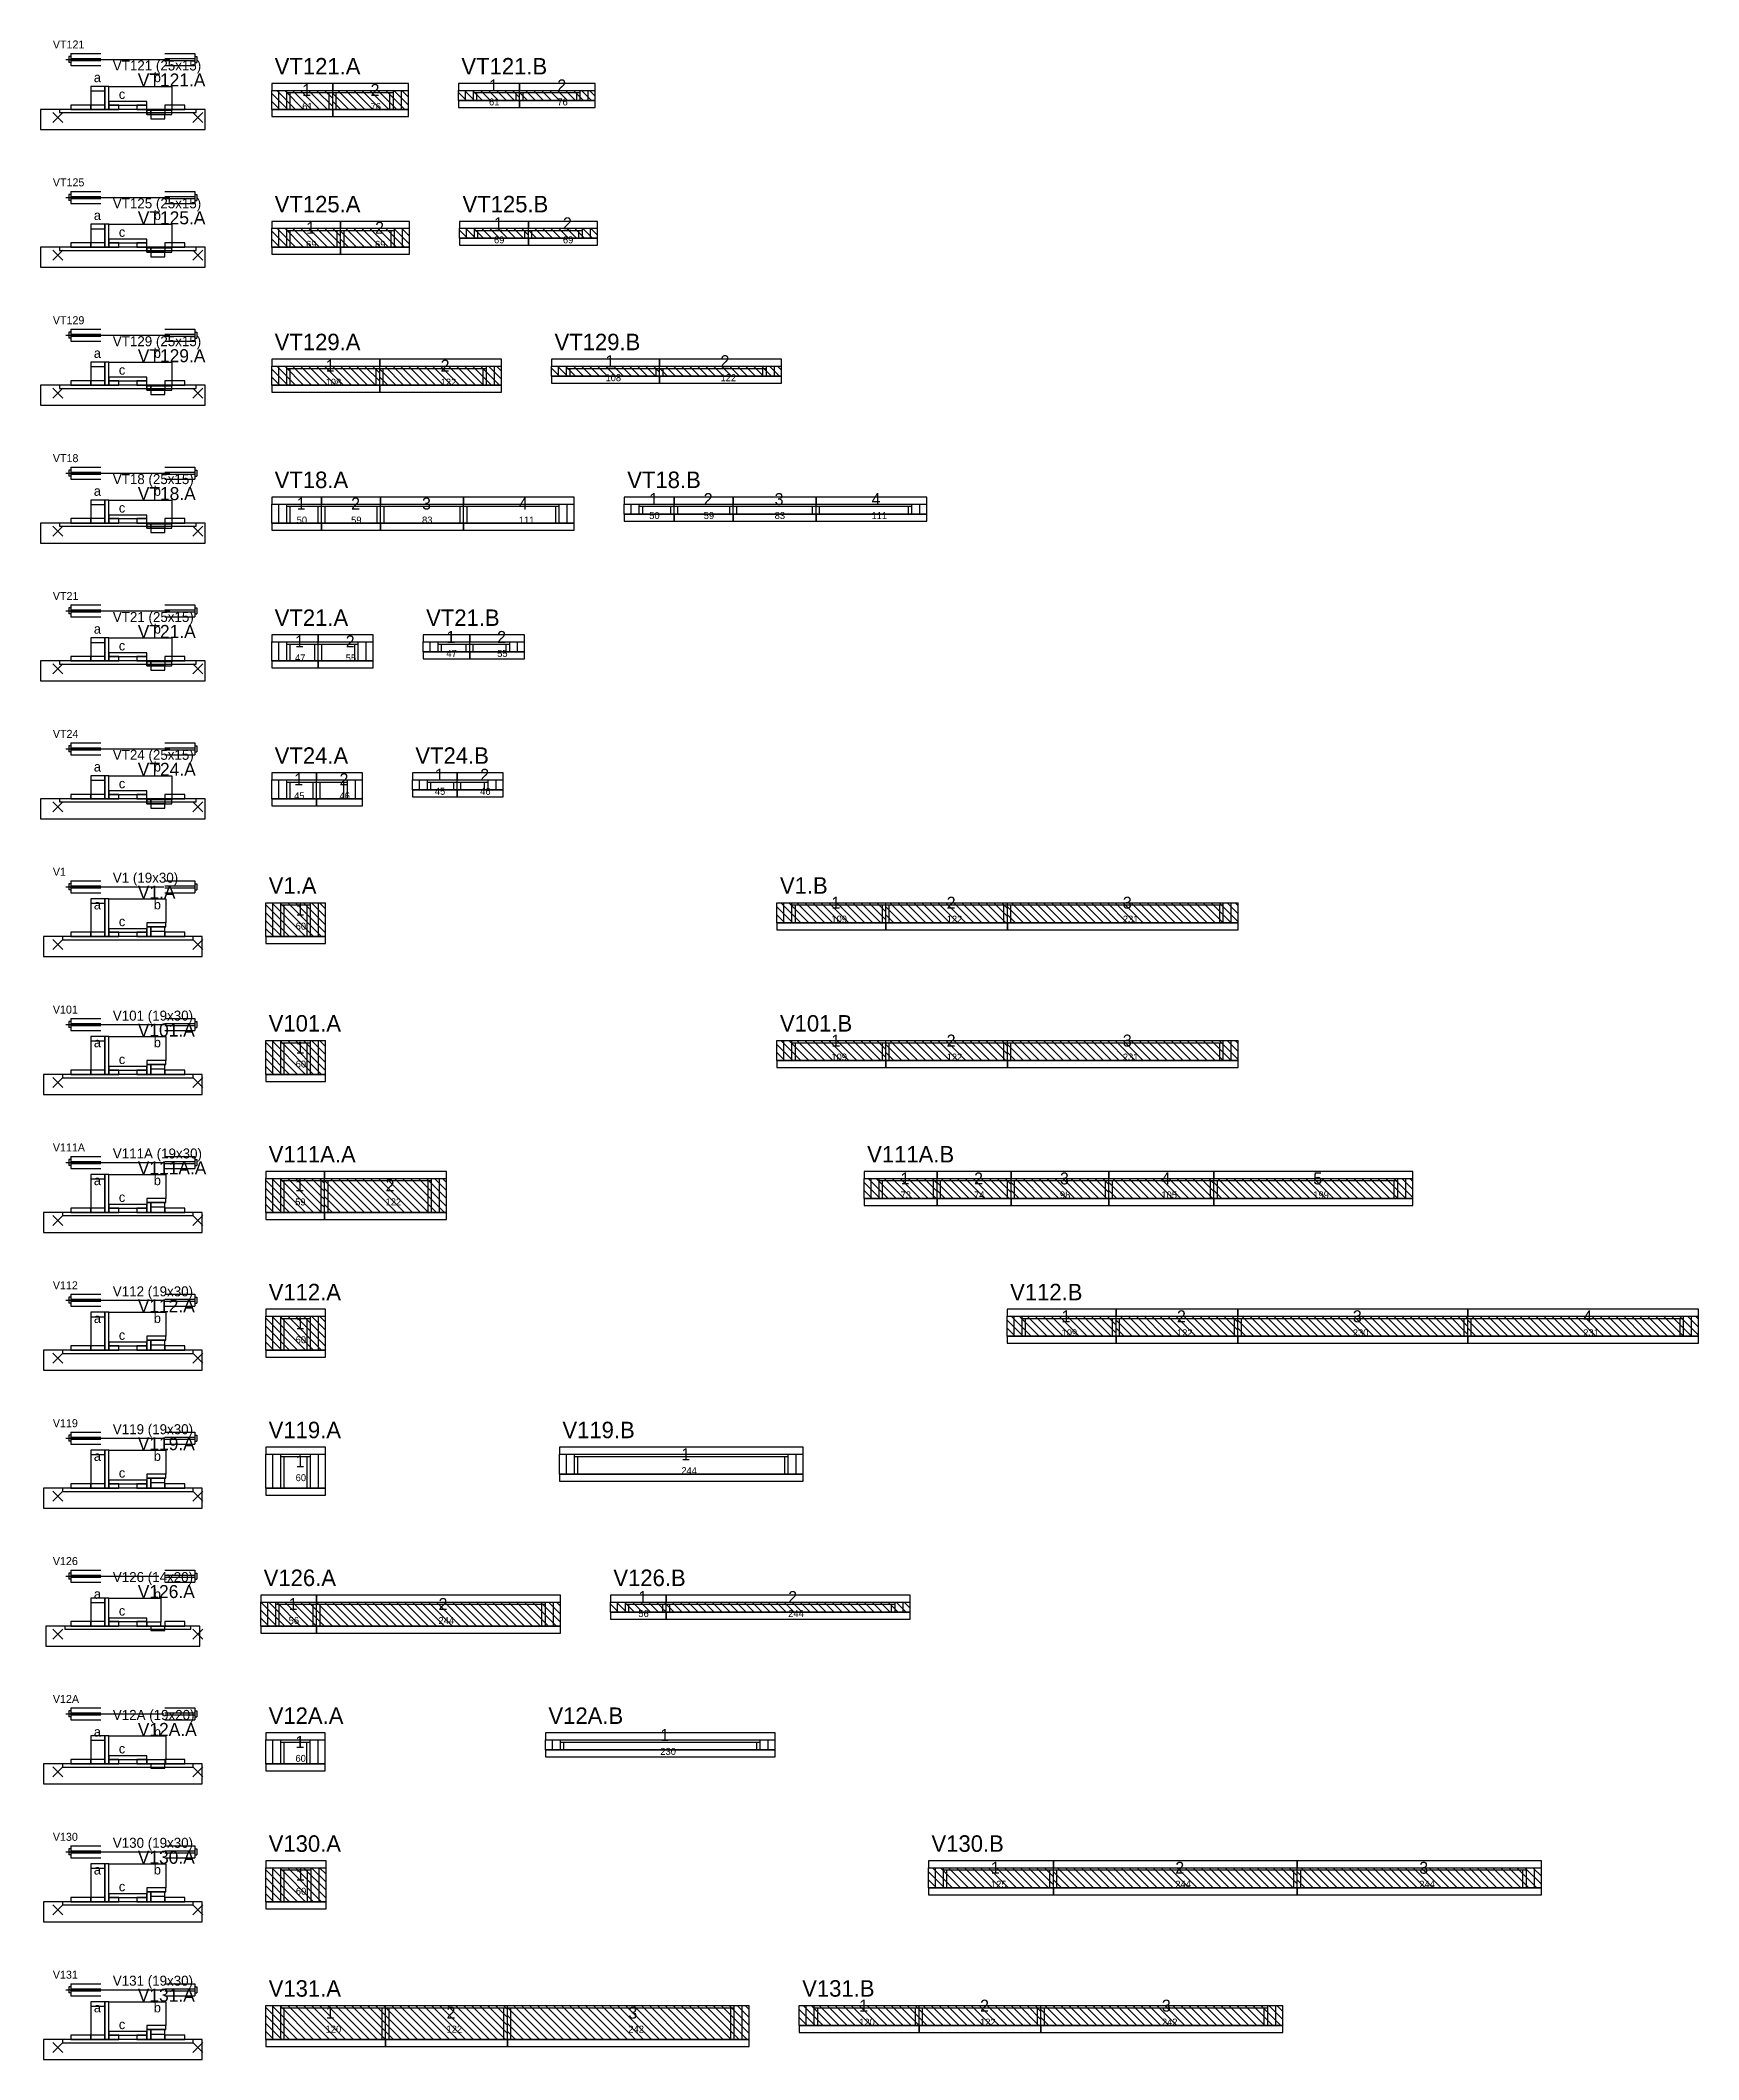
# Model space of a CAD drawing. Header units: metres. Extents: x -10 to 74425, y -2037 to 26.
# Drawn here: x 5234 to 6893, y -2008 to 13 of the extents above; entities that cross this region are included whole.
import ezdxf

# ---------------------------------------------------------------- set-up
doc = ezdxf.new("R2010")
doc.units = ezdxf.units.M
doc.layers.add('LABELS', color=3, linetype='Continuous')
doc.layers.add('VIGAS', color=7, linetype='Continuous')

msp = doc.modelspace()

# ---------------------------------------------------------------- texts
at = {"layer": 'LABELS'}
for s, p in [('VT121', (5246.2, 5)), ('VT125', (5246.2, -133)), ('VT129', (5246.2, -271)), ('VT18', (5246.2, -409)), ('VT21', (5246.2, -547)), ('VT24', (5246.2, -685)), ('V1', (5246.2, -823)), ('V101', (5246.2, -961)), ('V111A', (5246.2, -1099)), ('V112', (5246.2, -1237)), ('V119', (5246.2, -1375)), ('V126', (5246.2, -1513)), ('V12A', (5246.2, -1651)), ('V130', (5246.2, -1789)), ('V131', (5246.2, -1927))]:
    msp.add_text(s, height=8, dxfattribs=at).set_placement(p)
at = {"layer": 'VIGAS'}
for s, height, p in [('VT121 (25x15)', 10, (5306.2, -17)), ('VT121.A', 13, (5331.2, -33)), ('b', 9.6, (5347.2, -28.7)), ('VT121.A', 16.5, (5468.2, -21)), ('VT121.B', 16.5, (5655.1, -21)), ('a', 9.6, (5287.2, -28.7)), ('c', 9.6, (5312.2, -45.5)), ('1', 12, (5495.8, -42.5)), ('2', 12, (5564.2, -42.5)), ('1', 12, (5682.7, -38)), ('2', 12, (5751.1, -38)), ('61', 7, (5495.8, -56.5)), ('76', 7, (5564.2, -56.5)), ('61', 7, (5682.7, -52)), ('76', 7, (5751.1, -52)), ('a', 9.6, (5287.2, -166.7)), ('VT125 (25x15)', 10, (5306.2, -155)), ('VT125.A', 13, (5331.2, -171)), ('b', 9.6, (5347.2, -166.7)), ('VT125.A', 16.5, (5468.2, -159)), ('VT125.B', 16.5, (5656.2, -159)), ('c', 9.6, (5312.2, -183.5)), ('1', 12, (5499.7, -180.5)), ('2', 12, (5568.7, -180.5)), ('1', 12, (5687.7, -176)), ('2', 12, (5756.7, -176)), ('69', 7, (5499.7, -194.5)), ('69', 7, (5568.7, -194.5)), ('69', 7, (5687.7, -190)), ('69', 7, (5756.7, -190)), ('VT129 (25x15)', 10, (5306.2, -293)), ('VT129.A', 16.5, (5468.2, -297)), ('VT129.B', 16.5, (5748.3, -297)), ('a', 9.6, (5287.2, -304.7)), ('VT129.A', 13, (5331.2, -309)), ('b', 9.6, (5347.2, -304.7)), ('1', 12, (5799.3, -314)), ('2', 12, (5914.4, -314)), ('c', 9.6, (5312.2, -321.5)), ('1', 12, (5519.2, -318.5)), ('2', 12, (5634.3, -318.5)), ('108', 7, (5799.3, -328)), ('122', 7, (5914.4, -328)), ('108', 7, (5519.2, -332.5)), ('122', 7, (5634.3, -332.5)), ('VT18 (25x15)', 10, (5306.2, -431)), ('VT18.A', 16.5, (5468.2, -435)), ('VT18.B', 16.5, (5821.1, -435)), ('a', 9.6, (5287.2, -442.7)), ('VT18.A', 13, (5331.2, -447)), ('b', 9.6, (5347.2, -442.7)), ('1', 12, (5490.2, -456.5)), ('2', 12, (5544.7, -456.5)), ('3', 12, (5615.7, -456.5)), ('4', 12, (5712.6, -456.5)), ('1', 12, (5843.1, -452)), ('2', 12, (5897.6, -452)), ('3', 12, (5968.6, -452)), ('4', 12, (6065.6, -452)), ('c', 9.6, (5312.2, -459.5)), ('50', 7, (5490.2, -470.5)), ('59', 7, (5544.7, -470.5)), ('83', 7, (5615.7, -470.5)), ('111', 7, (5712.6, -470.5)), ('50', 7, (5843.1, -466)), ('59', 7, (5897.6, -466)), ('83', 7, (5968.6, -466)), ('111', 7, (6065.6, -466)), ('VT21 (25x15)', 10, (5306.2, -569)), ('VT21.A', 16.5, (5468.2, -573)), ('VT21.B', 16.5, (5619.8, -573)), ('a', 9.6, (5287.2, -580.7)), ('VT21.A', 13, (5331.2, -585)), ('b', 9.6, (5347.2, -580.7)), ('1', 12, (5488.5, -594.5)), ('2', 12, (5539.3, -594.5)), ('1', 12, (5640.1, -590)), ('2', 12, (5690.9, -590)), ('c', 9.6, (5312.2, -597.5)), ('47', 7, (5488.5, -608.5)), ('55', 7, (5539.3, -608.5)), ('47', 7, (5640.1, -604)), ('55', 7, (5690.9, -604)), ('VT24 (25x15)', 10, (5306.2, -707)), ('VT24.A', 16.5, (5468.2, -711)), ('VT24.B', 16.5, (5609, -711)), ('a', 9.6, (5287.2, -718.7)), ('VT24.A', 13, (5331.2, -723)), ('b', 9.6, (5347.2, -718.7)), ('1', 12, (5487.7, -732.5)), ('2', 12, (5533.1, -732.5)), ('1', 12, (5628.5, -728)), ('2', 12, (5673.9, -728)), ('c', 9.6, (5312.2, -735.5)), ('45', 7, (5487.7, -746.5)), ('46', 7, (5533.1, -746.5)), ('45', 7, (5628.5, -742)), ('46', 7, (5673.9, -742)), ('V1 (19x30)', 10, (5306.2, -830)), ('V1.A', 16.5, (5462.2, -841)), ('V1.B', 16.5, (5973.9, -841)), ('V1.A', 13, (5331.2, -846)), ('b', 9.6, (5347.2, -856.7)), ('1', 12, (6025.4, -856)), ('2', 12, (6140.8, -856)), ('3', 12, (6317.1, -856)), ('a', 9.6, (5287.2, -856.7)), ('c', 9.6, (5312.2, -873.5)), ('1', 12, (5489.2, -863)), ('109', 7, (6025.4, -870)), ('122', 7, (6140.8, -870)), ('231', 7, (6317.1, -870)), ('60', 7, (5489.2, -877)), ('V101 (19x30)', 10, (5306.2, -968)), ('V101.A', 16.5, (5462.2, -979)), ('V101.B', 16.5, (5973.9, -979)), ('a', 9.6, (5287.2, -994.7)), ('V101.A', 13, (5331.2, -984)), ('b', 9.6, (5347.2, -994.7)), ('1', 12, (5489.2, -1001)), ('1', 12, (6025.4, -994)), ('2', 12, (6140.8, -994)), ('3', 12, (6317.1, -994)), ('c', 9.6, (5312.2, -1011.5)), ('60', 7, (5489.2, -1015)), ('109', 7, (6025.4, -1008)), ('122', 7, (6140.8, -1008)), ('231', 7, (6317.1, -1008)), ('V111A (19x30)', 10, (5306.2, -1106)), ('V111A.A', 13, (5331.2, -1122)), ('V111A.A', 16.5, (5462.2, -1110)), ('V111A.B', 16.5, (6061.2, -1110)), ('a', 9.6, (5287.2, -1132.7)), ('b', 9.6, (5347.2, -1132.7)), ('1', 12, (5488.7, -1139)), ('2', 12, (5579.2, -1139)), ('1', 12, (6094.7, -1132)), ('2', 12, (6168.2, -1132)), ('3', 12, (6254.2, -1132)), ('4', 12, (6355.7, -1132)), ('5', 12, (6507.7, -1132)), ('c', 9.6, (5312.2, -1149.5)), ('59', 7, (5488.7, -1153)), ('122', 7, (5579.2, -1153)), ('73', 7, (6094.7, -1146)), ('74', 7, (6168.2, -1146)), ('98', 7, (6254.2, -1146)), ('105', 7, (6355.7, -1146)), ('199', 7, (6507.7, -1146)), ('V112.A', 16.5, (5462.2, -1248)), ('V112.B', 16.5, (6204.3, -1248)), ('V112 (19x30)', 10, (5306.2, -1244)), ('V112.A', 13, (5331.2, -1260)), ('a', 9.6, (5287.2, -1270.7)), ('b', 9.6, (5347.2, -1270.7)), ('1', 12, (5489.2, -1277)), ('1', 12, (6255.8, -1270)), ('2', 12, (6371.3, -1270)), ('3', 12, (6547.3, -1270)), ('4', 12, (6777.9, -1270)), ('c', 9.6, (5312.2, -1287.5)), ('60', 7, (5489.2, -1291)), ('109', 7, (6255.8, -1284)), ('122', 7, (6371.3, -1284)), ('230', 7, (6547.3, -1284)), ('231', 7, (6777.9, -1284)), ('V119 (19x30)', 10, (5306.2, -1382)), ('V119.A', 16.5, (5462.2, -1386)), ('V119.B', 16.5, (5756.2, -1386)), ('V119.A', 13, (5331.2, -1398)), ('a', 9.6, (5287.2, -1408.7)), ('b', 9.6, (5347.2, -1408.7)), ('1', 12, (5489.2, -1415)), ('1', 12, (5875.2, -1408)), ('c', 9.6, (5312.2, -1425.5)), ('60', 7, (5489.2, -1429)), ('244', 7, (5875.2, -1422)), ('V126 (14x20)', 10, (5306.2, -1530)), ('V126.A', 13, (5331.2, -1546)), ('V126.A', 16.5, (5457.2, -1534)), ('V126.B', 16.5, (5807.2, -1534)), ('a', 9.6, (5287.2, -1546.7)), ('c', 9.6, (5312.2, -1563.5)), ('b', 9.6, (5347.2, -1546.7)), ('1', 12, (5482.2, -1558)), ('2', 12, (5632.2, -1558)), ('1', 12, (5832.2, -1551)), ('2', 12, (5982.2, -1551)), ('56', 7, (5482.2, -1572)), ('244', 7, (5632.2, -1572)), ('56', 7, (5832.2, -1565)), ('244', 7, (5982.2, -1565)), ('V12A.A', 16.5, (5462.2, -1672)), ('V12A.B', 16.5, (5742.2, -1672)), ('a', 9.6, (5287.2, -1684.7)), ('V12A (19x20)', 10, (5306.2, -1668)), ('V12A.A', 13, (5331.2, -1684)), ('b', 9.6, (5347.2, -1684.7)), ('1', 12, (5854.2, -1689)), ('c', 9.6, (5312.2, -1701.5)), ('1', 12, (5489, -1696)), ('230', 7, (5854.2, -1703)), ('60', 7, (5489, -1710)), ('V130 (19x30)', 10, (5306.2, -1796)), ('V130.A', 16.5, (5462.2, -1800)), ('V130.B', 16.5, (6125.6, -1800)), ('a', 9.6, (5287.2, -1822.7)), ('V130.A', 13, (5331.2, -1812)), ('b', 9.6, (5347.2, -1822.7)), ('1', 12, (5489.4, -1829)), ('1', 12, (6185.1, -1822)), ('2', 12, (6369.6, -1822)), ('3', 12, (6613.8, -1822)), ('c', 9.6, (5312.2, -1839.5)), ('60', 7, (5489.4, -1843)), ('125', 7, (6185.1, -1836)), ('244', 7, (6369.6, -1836)), ('244', 7, (6613.8, -1836)), ('V131 (19x30)', 10, (5306.2, -1934)), ('V131.A', 13, (5331.2, -1950)), ('V131.A', 16.5, (5462.2, -1945)), ('V131.B', 16.5, (5996.2, -1945)), ('a', 9.6, (5287.2, -1960.7)), ('b', 9.6, (5347.2, -1960.7)), ('1', 12, (5519.2, -1967)), ('2', 12, (5640.2, -1967)), ('3', 12, (5822.2, -1967)), ('1', 12, (6053.2, -1960)), ('2', 12, (6174.2, -1960)), ('3', 12, (6356.2, -1960)), ('c', 9.6, (5312.2, -1977.5)), ('120', 7, (5519.2, -1981)), ('122', 7, (5640.2, -1981)), ('242', 7, (5822.2, -1981)), ('120', 7, (6053.2, -1974)), ('122', 7, (6174.2, -1974)), ('242', 7, (6356.2, -1974))]:
    msp.add_text(s, height=height, dxfattribs=at).set_placement(p)

# ---------------------------------------------------------------- linework, layer by layer
at = {"layer": 'VIGAS'}
for p, q in [((5264.2, 0), (5294.2, 0)), ((5264.2, 0), (5264.2, -12)), ((5358.2, 0), (5388.2, 0)), ((5388.2, 0), (5388.2, -12)), ((5259.2, -6), (5363.2, -6)), ((5262.2, -3), (5262.2, -9)), ((5264.2, -3), (5262.2, -3)), ((5264.2, -9), (5262.2, -9)), ((5264.2, -5), (5294.2, -5)), ((5264.2, -7), (5294.2, -7)), ((5264.2, -12), (5294.2, -12)), ((5358.2, -5), (5388.2, -5)), ((5358.2, -7), (5388.2, -7)), ((5358.2, -12), (5388.2, -12)), ((5388.2, -3), (5390.2, -3)), ((5388.2, -9), (5390.2, -9)), ((5390.2, -3), (5390.2, -9)), ((5465.2, -37), (5526.4, -37)), ((5465.2, -56), (5465.2, -37)), ((5481.2, -56), (5465.2, -40)), ((5489.2, -56), (5470.2, -37)), ((5472.2, -56), (5472.2, -37)), ((5497.2, -56), (5478.2, -37)), ((5480.2, -56), (5480.2, -37)), ((5480.2, -39.2), (5526.4, -39.2)), ((5483.7, -56), (5483.7, -39.2)), ((5505.2, -56), (5486.2, -37)), ((5513.2, -56), (5494.2, -37)), ((5521.2, -56), (5502.2, -37)), ((5526.4, -53.2), (5510.2, -37)), ((5526.4, -45.2), (5518.2, -37)), ((5522.9, -56), (5522.9, -39.2)), ((5526.4, -37.2), (5526.2, -37)), ((5526.4, -56), (5526.4, -37)), ((5526.4, -56), (5526.4, -37)), ((5526.4, -37), (5602.1, -37)), ((5526.4, -56), (5526.4, -37)), ((5526.4, -56), (5526.4, -37)), ((5526.4, -56), (5526.4, -37)), ((5526.4, -39.2), (5587.1, -39.2)), ((5542.4, -56), (5526.4, -40)), ((5529.9, -56), (5529.9, -39.2)), ((5550.4, -56), (5531.4, -37)), ((5558.4, -56), (5539.4, -37)), ((5566.4, -56), (5547.4, -37)), ((5574.4, -56), (5555.4, -37)), ((5582.4, -56), (5563.4, -37)), ((5590.4, -56), (5571.4, -37)), ((5598.4, -56), (5579.4, -37)), ((5583.6, -56), (5583.6, -39.2)), ((5587.1, -56), (5587.1, -37)), ((5602.1, -51.7), (5587.4, -37)), ((5595.1, -56), (5595.1, -37)), ((5602.1, -43.7), (5595.4, -37)), ((5602.1, -56), (5602.1, -37)), ((5652.1, -37), (5713.3, -37)), ((5652.1, -47), (5652.1, -37)), ((5660.1, -47), (5652.1, -39)), ((5668.1, -47), (5658.1, -37)), ((5659.1, -47), (5659.1, -37)), ((5676.1, -47), (5666.1, -37)), ((5667.1, -47), (5667.1, -37)), ((5667.1, -39.2), (5713.3, -39.2)), ((5670.6, -47), (5670.6, -39.2)), ((5684.1, -47), (5674.1, -37)), ((5692.1, -47), (5682.1, -37)), ((5700.1, -47), (5690.1, -37)), ((5708.1, -47), (5698.1, -37)), ((5713.3, -44.2), (5706.1, -37)), ((5709.8, -47), (5709.8, -39.2)), ((5713.3, -47), (5713.3, -37)), ((5713.3, -47), (5713.3, -37)), ((5713.3, -37), (5789, -37)), ((5713.3, -47), (5713.3, -37)), ((5713.3, -47), (5713.3, -37)), ((5713.3, -47), (5713.3, -37)), ((5721.3, -47), (5713.3, -39)), ((5713.3, -39.2), (5774, -39.2)), ((5716.8, -47), (5716.8, -39.2)), ((5729.3, -47), (5719.3, -37)), ((5737.3, -47), (5727.3, -37)), ((5745.3, -47), (5735.3, -37)), ((5753.3, -47), (5743.3, -37)), ((5761.3, -47), (5751.3, -37)), ((5769.3, -47), (5759.3, -37)), ((5777.3, -47), (5767.3, -37)), ((5770.5, -47), (5770.5, -39.2)), ((5774, -47), (5774, -37)), ((5785.3, -47), (5775.3, -37)), ((5782, -47), (5782, -37)), ((5789, -42.7), (5783.3, -37)), ((5789, -47), (5789, -37)), ((5246.2, -69), (5256.2, -59)), ((5246.2, -59), (5256.2, -69)), ((5386.2, -69), (5396.2, -59)), ((5386.2, -59), (5396.2, -69)), ((5473.2, -56), (5465.2, -48)), ((5465.2, -56), (5526.4, -56)), ((5465.2, -56), (5465.2, -56)), ((5480.2, -56), (5483.7, -56)), ((5522.9, -56), (5526.4, -56)), ((5534.4, -56), (5526.4, -48)), ((5526.4, -56), (5602.1, -56)), ((5526.4, -56), (5529.9, -56)), ((5526.4, -56), (5526.4, -56)), ((5583.6, -56), (5587.1, -56)), ((5652.1, -47), (5713.3, -47)), ((5652.1, -47), (5652.1, -47)), ((5667.1, -47), (5670.6, -47)), ((5709.8, -47), (5713.3, -47)), ((5713.3, -47), (5789, -47)), ((5713.3, -47), (5716.8, -47)), ((5713.3, -47), (5713.3, -47)), ((5770.5, -47), (5774, -47)), ((5262.2, -141), (5262.2, -147)), ((5264.2, -141), (5262.2, -141)), ((5264.2, -138), (5294.2, -138)), ((5264.2, -138), (5264.2, -150)), ((5358.2, -138), (5388.2, -138)), ((5388.2, -138), (5388.2, -150)), ((5388.2, -141), (5390.2, -141)), ((5390.2, -141), (5390.2, -147)), ((5259.2, -144), (5363.2, -144)), ((5264.2, -147), (5262.2, -147)), ((5264.2, -143), (5294.2, -143)), ((5264.2, -145), (5294.2, -145)), ((5264.2, -150), (5294.2, -150)), ((5358.2, -143), (5388.2, -143)), ((5358.2, -145), (5388.2, -145)), ((5358.2, -150), (5388.2, -150)), ((5388.2, -147), (5390.2, -147)), ((5465.2, -175), (5534.2, -175)), ((5465.2, -194), (5465.2, -175)), ((5481.2, -194), (5465.2, -178)), ((5489.2, -194), (5470.2, -175)), ((5472.2, -194), (5472.2, -175)), ((5497.2, -194), (5478.2, -175)), ((5480.2, -194), (5480.2, -175)), ((5480.2, -177.2), (5534.2, -177.2)), ((5483.7, -194), (5483.7, -177.2)), ((5505.2, -194), (5486.2, -175)), ((5513.2, -194), (5494.2, -175)), ((5521.2, -194), (5502.2, -175)), ((5529.2, -194), (5510.2, -175)), ((5534.2, -191), (5518.2, -175)), ((5534.2, -183), (5526.2, -175)), ((5530.7, -194), (5530.7, -177.2)), ((5534.2, -194), (5534.2, -175)), ((5534.2, -194), (5534.2, -175)), ((5534.2, -175), (5603.2, -175)), ((5534.2, -194), (5534.2, -175)), ((5534.2, -194), (5534.2, -175)), ((5534.2, -194), (5534.2, -175)), ((5534.2, -175), (5534.2, -175)), ((5534.2, -177.2), (5588.2, -177.2)), ((5550.2, -194), (5534.2, -178)), ((5537.7, -194), (5537.7, -177.2)), ((5558.2, -194), (5539.2, -175)), ((5566.2, -194), (5547.2, -175)), ((5574.2, -194), (5555.2, -175)), ((5582.2, -194), (5563.2, -175)), ((5590.2, -194), (5571.2, -175)), ((5598.2, -194), (5579.2, -175)), ((5584.7, -194), (5584.7, -177.2)), ((5603.2, -191), (5587.2, -175)), ((5588.2, -194), (5588.2, -175)), ((5603.2, -183), (5595.2, -175)), ((5596.2, -194), (5596.2, -175)), ((5603.2, -194), (5603.2, -175)), ((5603.2, -175), (5603.2, -175)), ((5653.2, -175), (5722.2, -175)), ((5653.2, -185), (5653.2, -175)), ((5661.2, -185), (5653.2, -177)), ((5669.2, -185), (5659.2, -175)), ((5660.2, -185), (5660.2, -175)), ((5677.2, -185), (5667.2, -175)), ((5668.2, -185), (5668.2, -175)), ((5668.2, -177.2), (5722.2, -177.2)), ((5671.7, -185), (5671.7, -177.2)), ((5685.2, -185), (5675.2, -175)), ((5693.2, -185), (5683.2, -175)), ((5701.2, -185), (5691.2, -175)), ((5709.2, -185), (5699.2, -175)), ((5717.2, -185), (5707.2, -175)), ((5722.2, -182), (5715.2, -175)), ((5718.7, -185), (5718.7, -177.2)), ((5722.2, -185), (5722.2, -175)), ((5722.2, -185), (5722.2, -175)), ((5722.2, -175), (5791.2, -175)), ((5722.2, -185), (5722.2, -175)), ((5722.2, -185), (5722.2, -175)), ((5722.2, -185), (5722.2, -175)), ((5730.2, -185), (5722.2, -177)), ((5722.2, -177.2), (5776.2, -177.2)), ((5725.7, -185), (5725.7, -177.2)), ((5738.2, -185), (5728.2, -175)), ((5746.2, -185), (5736.2, -175)), ((5754.2, -185), (5744.2, -175)), ((5762.2, -185), (5752.2, -175)), ((5770.2, -185), (5760.2, -175)), ((5778.2, -185), (5768.2, -175)), ((5772.7, -185), (5772.7, -177.2)), ((5776.2, -185), (5776.2, -175)), ((5786.2, -185), (5776.2, -175)), ((5784.2, -185), (5784.2, -175)), ((5791.2, -182), (5784.2, -175)), ((5791.2, -185), (5791.2, -175)), ((5246.2, -207), (5256.2, -197)), ((5246.2, -197), (5256.2, -207)), ((5386.2, -207), (5396.2, -197)), ((5386.2, -197), (5396.2, -207)), ((5473.2, -194), (5465.2, -186)), ((5465.2, -194), (5534.2, -194)), ((5465.2, -194), (5465.2, -194)), ((5480.2, -194), (5483.7, -194)), ((5530.7, -194), (5534.2, -194)), ((5542.2, -194), (5534.2, -186)), ((5534.2, -194), (5603.2, -194)), ((5534.2, -194), (5537.7, -194)), ((5534.2, -194), (5534.2, -194)), ((5584.7, -194), (5588.2, -194)), ((5653.2, -185), (5722.2, -185)), ((5653.2, -185), (5653.2, -185)), ((5668.2, -185), (5671.7, -185)), ((5718.7, -185), (5722.2, -185)), ((5722.2, -185), (5791.2, -185)), ((5722.2, -185), (5725.7, -185)), ((5722.2, -185), (5722.2, -185)), ((5772.7, -185), (5776.2, -185)), ((5259.2, -282), (5363.2, -282)), ((5262.2, -279), (5262.2, -285)), ((5264.2, -279), (5262.2, -279)), ((5264.2, -276), (5294.2, -276)), ((5264.2, -276), (5264.2, -288)), ((5264.2, -281), (5294.2, -281)), ((5358.2, -276), (5388.2, -276)), ((5358.2, -281), (5388.2, -281)), ((5388.2, -276), (5388.2, -288)), ((5388.2, -279), (5390.2, -279)), ((5390.2, -279), (5390.2, -285)), ((5264.2, -285), (5262.2, -285)), ((5264.2, -283), (5294.2, -283)), ((5264.2, -288), (5294.2, -288)), ((5358.2, -283), (5388.2, -283)), ((5358.2, -288), (5388.2, -288)), ((5388.2, -285), (5390.2, -285)), ((5465.2, -313), (5573.3, -313)), ((5465.2, -332), (5465.2, -313)), ((5481.2, -332), (5465.2, -316)), ((5489.2, -332), (5470.2, -313)), ((5472.2, -332), (5472.2, -313)), ((5497.2, -332), (5478.2, -313)), ((5480.2, -332), (5480.2, -313)), ((5480.2, -315.2), (5573.3, -315.2)), ((5483.7, -332), (5483.7, -315.2)), ((5505.2, -332), (5486.2, -313)), ((5513.2, -332), (5494.2, -313)), ((5521.2, -332), (5502.2, -313)), ((5529.2, -332), (5510.2, -313)), ((5537.2, -332), (5518.2, -313)), ((5545.2, -332), (5526.2, -313)), ((5553.2, -332), (5534.2, -313)), ((5561.2, -332), (5542.2, -313)), ((5569.2, -332), (5550.2, -313)), ((5573.3, -328.1), (5558.2, -313)), ((5573.3, -320.1), (5566.2, -313)), ((5569.8, -332), (5569.8, -315.2)), ((5573.3, -332), (5573.3, -313)), ((5573.3, -332), (5573.3, -313)), ((5573.3, -313), (5695.3, -313)), ((5573.3, -332), (5573.3, -313)), ((5573.3, -332), (5573.3, -313)), ((5573.3, -332), (5573.3, -313)), ((5573.3, -315.2), (5680.3, -315.2)), ((5589.3, -332), (5573.3, -316)), ((5576.8, -332), (5576.8, -315.2)), ((5597.3, -332), (5578.3, -313)), ((5605.3, -332), (5586.3, -313)), ((5613.3, -332), (5594.3, -313)), ((5621.3, -332), (5602.3, -313)), ((5629.3, -332), (5610.3, -313)), ((5637.3, -332), (5618.3, -313)), ((5645.3, -332), (5626.3, -313)), ((5653.3, -332), (5634.3, -313)), ((5661.3, -332), (5642.3, -313)), ((5669.3, -332), (5650.3, -313)), ((5677.3, -332), (5658.3, -313)), ((5685.3, -332), (5666.3, -313)), ((5693.3, -332), (5674.3, -313)), ((5676.8, -332), (5676.8, -315.2)), ((5680.3, -332), (5680.3, -313)), ((5695.3, -326), (5682.3, -313)), ((5688.3, -332), (5688.3, -313)), ((5695.3, -318), (5690.3, -313)), ((5695.3, -332), (5695.3, -313)), ((5745.3, -313), (5853.4, -313)), ((5745.3, -323), (5745.3, -313)), ((5753.3, -323), (5745.3, -315)), ((5745.3, -323), (5853.4, -323)), ((5745.3, -323), (5745.3, -323)), ((5761.3, -323), (5751.3, -313)), ((5752.3, -323), (5752.3, -313)), ((5769.3, -323), (5759.3, -313)), ((5760.3, -323), (5760.3, -313)), ((5760.3, -315.2), (5853.4, -315.2)), ((5760.3, -323), (5763.8, -323)), ((5763.8, -323), (5763.8, -315.2)), ((5777.3, -323), (5767.3, -313)), ((5785.3, -323), (5775.3, -313)), ((5793.3, -323), (5783.3, -313)), ((5801.3, -323), (5791.3, -313)), ((5809.3, -323), (5799.3, -313)), ((5817.3, -323), (5807.3, -313)), ((5825.3, -323), (5815.3, -313)), ((5833.3, -323), (5823.3, -313)), ((5841.3, -323), (5831.3, -313)), ((5849.3, -323), (5839.3, -313)), ((5853.4, -319.1), (5847.3, -313)), ((5849.9, -323), (5849.9, -315.2)), ((5849.9, -323), (5853.4, -323)), ((5853.4, -323), (5853.4, -313)), ((5853.4, -323), (5853.4, -313)), ((5853.4, -313), (5975.4, -313)), ((5853.4, -323), (5853.4, -313)), ((5853.4, -323), (5853.4, -313)), ((5853.4, -323), (5853.4, -313)), ((5861.4, -323), (5853.4, -315)), ((5853.4, -315.2), (5960.4, -315.2)), ((5853.4, -323), (5975.4, -323)), ((5853.4, -323), (5856.9, -323)), ((5853.4, -323), (5853.4, -323)), ((5856.9, -323), (5856.9, -315.2)), ((5869.4, -323), (5859.4, -313)), ((5877.4, -323), (5867.4, -313)), ((5885.4, -323), (5875.4, -313)), ((5893.4, -323), (5883.4, -313)), ((5901.4, -323), (5891.4, -313)), ((5909.4, -323), (5899.4, -313)), ((5917.4, -323), (5907.4, -313)), ((5925.4, -323), (5915.4, -313)), ((5933.4, -323), (5923.4, -313)), ((5941.4, -323), (5931.4, -313)), ((5949.4, -323), (5939.4, -313)), ((5957.4, -323), (5947.4, -313)), ((5965.4, -323), (5955.4, -313)), ((5956.9, -323), (5956.9, -315.2)), ((5956.9, -323), (5960.4, -323)), ((5960.4, -323), (5960.4, -313)), ((5973.4, -323), (5963.4, -313)), ((5968.4, -323), (5968.4, -313)), ((5975.4, -317), (5971.4, -313)), ((5975.4, -323), (5975.4, -313)), ((5246.2, -345), (5256.2, -335)), ((5246.2, -335), (5256.2, -345)), ((5386.2, -345), (5396.2, -335)), ((5386.2, -335), (5396.2, -345)), ((5473.2, -332), (5465.2, -324)), ((5465.2, -332), (5573.3, -332)), ((5465.2, -332), (5465.2, -332)), ((5480.2, -332), (5483.7, -332)), ((5569.8, -332), (5573.3, -332)), ((5581.3, -332), (5573.3, -324)), ((5573.3, -332), (5695.3, -332)), ((5573.3, -332), (5576.8, -332)), ((5573.3, -332), (5573.3, -332)), ((5676.8, -332), (5680.3, -332)), ((5259.2, -420), (5363.2, -420)), ((5262.2, -417), (5262.2, -423)), ((5264.2, -417), (5262.2, -417)), ((5264.2, -423), (5262.2, -423)), ((5264.2, -414), (5294.2, -414)), ((5264.2, -414), (5264.2, -426)), ((5264.2, -419), (5294.2, -419)), ((5264.2, -421), (5294.2, -421)), ((5358.2, -414), (5388.2, -414)), ((5358.2, -419), (5388.2, -419)), ((5358.2, -421), (5388.2, -421)), ((5388.2, -414), (5388.2, -426)), ((5388.2, -417), (5390.2, -417)), ((5388.2, -423), (5390.2, -423)), ((5390.2, -417), (5390.2, -423)), ((5264.2, -426), (5294.2, -426)), ((5358.2, -426), (5388.2, -426)), ((5465.2, -451), (5515.2, -451)), ((5465.2, -470), (5465.2, -451)), ((5472.2, -470), (5472.2, -451)), ((5480.2, -470), (5480.2, -451)), ((5480.2, -453.2), (5515.2, -453.2)), ((5483.7, -470), (5483.7, -453.2)), ((5511.7, -470), (5511.7, -453.2)), ((5515.2, -470), (5515.2, -451)), ((5515.2, -470), (5515.2, -451)), ((5515.2, -451), (5574.2, -451)), ((5515.2, -470), (5515.2, -451)), ((5515.2, -470), (5515.2, -451)), ((5515.2, -470), (5515.2, -451)), ((5515.2, -453.2), (5574.2, -453.2)), ((5518.7, -470), (5518.7, -453.2)), ((5570.7, -470), (5570.7, -453.2)), ((5574.2, -470), (5574.2, -451)), ((5574.2, -470), (5574.2, -451)), ((5574.2, -451), (5657.2, -451)), ((5574.2, -470), (5574.2, -451)), ((5574.2, -470), (5574.2, -451)), ((5574.2, -470), (5574.2, -451)), ((5574.2, -453.2), (5657.2, -453.2)), ((5577.7, -470), (5577.7, -453.2)), ((5653.7, -470), (5653.7, -453.2)), ((5657.2, -470), (5657.2, -451)), ((5657.2, -470), (5657.2, -451)), ((5657.2, -451), (5768.1, -451)), ((5657.2, -470), (5657.2, -451)), ((5657.2, -470), (5657.2, -451)), ((5657.2, -470), (5657.2, -451)), ((5657.2, -453.2), (5753.1, -453.2)), ((5660.7, -470), (5660.7, -453.2)), ((5749.6, -470), (5749.6, -453.2)), ((5753.1, -470), (5753.1, -451)), ((5761.1, -470), (5761.1, -451)), ((5768.1, -470), (5768.1, -451)), ((5818.1, -451), (5868.1, -451)), ((5818.1, -461), (5818.1, -451)), ((5818.1, -461), (5868.1, -461)), ((5825.1, -461), (5825.1, -451)), ((5833.1, -461), (5833.1, -451)), ((5833.1, -453.2), (5868.1, -453.2)), ((5833.1, -461), (5836.6, -461)), ((5836.6, -461), (5836.6, -453.2)), ((5864.6, -461), (5864.6, -453.2)), ((5864.6, -461), (5868.1, -461)), ((5868.1, -461), (5868.1, -451)), ((5868.1, -461), (5868.1, -451)), ((5868.1, -451), (5927.1, -451)), ((5868.1, -461), (5868.1, -451)), ((5868.1, -461), (5868.1, -451)), ((5868.1, -461), (5868.1, -451)), ((5868.1, -453.2), (5927.1, -453.2)), ((5868.1, -461), (5927.1, -461)), ((5868.1, -461), (5871.6, -461)), ((5871.6, -461), (5871.6, -453.2)), ((5923.6, -461), (5923.6, -453.2)), ((5923.6, -461), (5927.1, -461)), ((5927.1, -461), (5927.1, -451)), ((5927.1, -461), (5927.1, -451)), ((5927.1, -451), (6010.1, -451)), ((5927.1, -461), (5927.1, -451)), ((5927.1, -461), (5927.1, -451)), ((5927.1, -461), (5927.1, -451)), ((5927.1, -453.2), (6010.1, -453.2)), ((5927.1, -461), (6010.1, -461)), ((5927.1, -461), (5930.6, -461)), ((5930.6, -461), (5930.6, -453.2)), ((6006.6, -461), (6006.6, -453.2)), ((6006.6, -461), (6010.1, -461)), ((6010.1, -461), (6010.1, -451)), ((6010.1, -461), (6010.1, -451)), ((6010.1, -451), (6121, -451)), ((6010.1, -461), (6010.1, -451)), ((6010.1, -461), (6010.1, -451)), ((6010.1, -461), (6010.1, -451)), ((6010.1, -453.2), (6106, -453.2)), ((6010.1, -461), (6121, -461)), ((6010.1, -461), (6013.6, -461)), ((6013.6, -461), (6013.6, -453.2)), ((6102.5, -461), (6102.5, -453.2)), ((6102.5, -461), (6106, -461)), ((6106, -461), (6106, -451)), ((6114, -461), (6114, -451)), ((6121, -461), (6121, -451)), ((5246.2, -483), (5256.2, -473)), ((5246.2, -473), (5256.2, -483)), ((5386.2, -483), (5396.2, -473)), ((5386.2, -473), (5396.2, -483)), ((5465.2, -470), (5515.2, -470)), ((5480.2, -470), (5483.7, -470)), ((5511.7, -470), (5515.2, -470)), ((5515.2, -470), (5574.2, -470)), ((5515.2, -470), (5518.7, -470)), ((5570.7, -470), (5574.2, -470)), ((5574.2, -470), (5657.2, -470)), ((5574.2, -470), (5577.7, -470)), ((5653.7, -470), (5657.2, -470)), ((5657.2, -470), (5768.1, -470)), ((5657.2, -470), (5660.7, -470)), ((5749.6, -470), (5753.1, -470)), ((5259.2, -558), (5363.2, -558)), ((5262.2, -555), (5262.2, -561)), ((5264.2, -555), (5262.2, -555)), ((5264.2, -561), (5262.2, -561)), ((5264.2, -552), (5294.2, -552)), ((5264.2, -552), (5264.2, -564)), ((5264.2, -557), (5294.2, -557)), ((5264.2, -559), (5294.2, -559)), ((5264.2, -564), (5294.2, -564)), ((5358.2, -552), (5388.2, -552)), ((5358.2, -557), (5388.2, -557)), ((5358.2, -559), (5388.2, -559)), ((5358.2, -564), (5388.2, -564)), ((5388.2, -552), (5388.2, -564)), ((5388.2, -555), (5390.2, -555)), ((5388.2, -561), (5390.2, -561)), ((5390.2, -555), (5390.2, -561)), ((5465.2, -589), (5511.8, -589)), ((5465.2, -608), (5465.2, -589)), ((5472.2, -608), (5472.2, -589)), ((5480.2, -608), (5480.2, -589)), ((5480.2, -591.2), (5511.8, -591.2)), ((5483.7, -608), (5483.7, -591.2)), ((5508.3, -608), (5508.3, -591.2)), ((5511.8, -608), (5511.8, -589)), ((5511.8, -608), (5511.8, -589)), ((5511.8, -589), (5566.8, -589)), ((5511.8, -608), (5511.8, -589)), ((5511.8, -608), (5511.8, -589)), ((5511.8, -608), (5511.8, -589)), ((5511.8, -591.2), (5551.8, -591.2)), ((5515.3, -608), (5515.3, -591.2)), ((5548.3, -608), (5548.3, -591.2)), ((5551.8, -608), (5551.8, -589)), ((5559.8, -608), (5559.8, -589)), ((5566.8, -608), (5566.8, -589)), ((5616.8, -589), (5663.4, -589)), ((5616.8, -599), (5616.8, -589)), ((5616.8, -599), (5663.4, -599)), ((5623.8, -599), (5623.8, -589)), ((5631.8, -599), (5631.8, -589)), ((5631.8, -591.2), (5663.4, -591.2)), ((5631.8, -599), (5635.3, -599)), ((5635.3, -599), (5635.3, -591.2)), ((5659.9, -599), (5659.9, -591.2)), ((5659.9, -599), (5663.4, -599)), ((5663.4, -599), (5663.4, -589)), ((5663.4, -599), (5663.4, -589)), ((5663.4, -589), (5718.4, -589)), ((5663.4, -599), (5663.4, -589)), ((5663.4, -599), (5663.4, -589)), ((5663.4, -599), (5663.4, -589)), ((5663.4, -591.2), (5703.4, -591.2)), ((5663.4, -599), (5718.4, -599)), ((5663.4, -599), (5666.9, -599)), ((5666.9, -599), (5666.9, -591.2)), ((5699.9, -599), (5699.9, -591.2)), ((5699.9, -599), (5703.4, -599)), ((5703.4, -599), (5703.4, -589)), ((5711.4, -599), (5711.4, -589)), ((5718.4, -599), (5718.4, -589)), ((5246.2, -621), (5256.2, -611)), ((5246.2, -611), (5256.2, -621)), ((5386.2, -621), (5396.2, -611)), ((5386.2, -611), (5396.2, -621)), ((5465.2, -608), (5511.8, -608)), ((5480.2, -608), (5483.7, -608)), ((5508.3, -608), (5511.8, -608)), ((5511.8, -608), (5566.8, -608)), ((5511.8, -608), (5515.3, -608)), ((5548.3, -608), (5551.8, -608)), ((5259.2, -696), (5363.2, -696)), ((5262.2, -693), (5262.2, -699)), ((5264.2, -693), (5262.2, -693)), ((5264.2, -699), (5262.2, -699)), ((5264.2, -690), (5294.2, -690)), ((5264.2, -690), (5264.2, -702)), ((5264.2, -695), (5294.2, -695)), ((5264.2, -697), (5294.2, -697)), ((5264.2, -702), (5294.2, -702)), ((5358.2, -690), (5388.2, -690)), ((5358.2, -695), (5388.2, -695)), ((5358.2, -697), (5388.2, -697)), ((5358.2, -702), (5388.2, -702)), ((5388.2, -690), (5388.2, -702)), ((5388.2, -693), (5390.2, -693)), ((5388.2, -699), (5390.2, -699)), ((5390.2, -693), (5390.2, -699)), ((5465.2, -727), (5510.2, -727)), ((5465.2, -746), (5465.2, -727)), ((5472.2, -746), (5472.2, -727)), ((5480.2, -746), (5480.2, -727)), ((5510.2, -746), (5510.2, -727)), ((5510.2, -746), (5510.2, -727)), ((5510.2, -727), (5556, -727)), ((5510.2, -746), (5510.2, -727)), ((5510.2, -746), (5510.2, -727)), ((5510.2, -746), (5510.2, -727)), ((5541, -746), (5541, -727)), ((5549, -746), (5549, -727)), ((5556, -746), (5556, -727)), ((5606, -727), (5651, -727)), ((5606, -737), (5606, -727)), ((5613, -737), (5613, -727)), ((5621, -737), (5621, -727)), ((5651, -737), (5651, -727)), ((5651, -737), (5651, -727)), ((5651, -727), (5696.8, -727)), ((5651, -737), (5651, -727)), ((5651, -737), (5651, -727)), ((5651, -737), (5651, -727)), ((5681.8, -737), (5681.8, -727)), ((5689.8, -737), (5689.8, -727)), ((5696.8, -737), (5696.8, -727)), ((5465.2, -746), (5510.2, -746)), ((5480.2, -729.2), (5510.2, -729.2)), ((5480.2, -746), (5483.7, -746)), ((5483.7, -746), (5483.7, -729.2)), ((5506.7, -746), (5506.7, -729.2)), ((5506.7, -746), (5510.2, -746)), ((5510.2, -729.2), (5541, -729.2)), ((5510.2, -746), (5556, -746)), ((5510.2, -746), (5513.7, -746)), ((5513.7, -746), (5513.7, -729.2)), ((5537.5, -746), (5537.5, -729.2)), ((5537.5, -746), (5541, -746)), ((5606, -737), (5651, -737)), ((5621, -729.2), (5651, -729.2)), ((5621, -737), (5624.5, -737)), ((5624.5, -737), (5624.5, -729.2)), ((5647.5, -737), (5647.5, -729.2)), ((5647.5, -737), (5651, -737)), ((5651, -729.2), (5681.8, -729.2)), ((5651, -737), (5696.8, -737)), ((5651, -737), (5654.5, -737)), ((5654.5, -737), (5654.5, -729.2)), ((5678.3, -737), (5678.3, -729.2)), ((5678.3, -737), (5681.8, -737)), ((5246.2, -759), (5256.2, -749)), ((5246.2, -749), (5256.2, -759)), ((5386.2, -759), (5396.2, -749)), ((5386.2, -749), (5396.2, -759)), ((5264.2, -828), (5294.2, -828)), ((5264.2, -828), (5264.2, -840)), ((5358.2, -828), (5388.2, -828)), ((5388.2, -828), (5388.2, -840)), ((5259.2, -834), (5357.2, -834)), ((5262.2, -831), (5262.2, -837)), ((5264.2, -831), (5262.2, -831)), ((5264.2, -837), (5262.2, -837)), ((5264.2, -833), (5294.2, -833)), ((5264.2, -835), (5294.2, -835)), ((5264.2, -840), (5294.2, -840)), ((5358.2, -833), (5388.2, -833)), ((5358.2, -835), (5388.2, -835)), ((5358.2, -840), (5388.2, -840)), ((5388.2, -831), (5390.2, -831)), ((5388.2, -837), (5390.2, -837)), ((5390.2, -831), (5390.2, -837)), ((5459.2, -850), (5519.2, -850)), ((5459.2, -884), (5459.2, -850)), ((5491.2, -884), (5459.2, -852)), ((5483.2, -884), (5459.2, -860)), ((5475.2, -884), (5459.2, -868)), ((5499.2, -884), (5465.2, -850)), ((5466.2, -884), (5466.2, -850)), ((5507.2, -884), (5473.2, -850)), ((5474.2, -884), (5474.2, -850)), ((5474.2, -852.2), (5504.2, -852.2)), ((5477.7, -884), (5477.7, -852.2)), ((5515.2, -884), (5481.2, -850)), ((5519.2, -880), (5489.2, -850)), ((5519.2, -872), (5497.2, -850)), ((5500.7, -884), (5500.7, -852.2)), ((5504.2, -884), (5504.2, -850)), ((5519.2, -864), (5505.2, -850)), ((5512.2, -884), (5512.2, -850)), ((5519.2, -856), (5513.2, -850)), ((5519.2, -884), (5519.2, -850)), ((5970.9, -850), (6079.9, -850)), ((5970.9, -870), (5970.9, -850)), ((5986.9, -870), (5970.9, -854)), ((5978.9, -870), (5970.9, -862)), ((5994.9, -870), (5974.9, -850)), ((5977.9, -870), (5977.9, -850)), ((6002.9, -870), (5982.9, -850)), ((5985.9, -870), (5985.9, -850)), ((5985.9, -852.2), (6079.9, -852.2)), ((5989.4, -870), (5989.4, -852.2)), ((6010.9, -870), (5990.9, -850)), ((6018.9, -870), (5998.9, -850)), ((6026.9, -870), (6006.9, -850)), ((6034.9, -870), (6014.9, -850)), ((6042.9, -870), (6022.9, -850)), ((6050.9, -870), (6030.9, -850)), ((6058.9, -870), (6038.9, -850)), ((6066.9, -870), (6046.9, -850)), ((6074.9, -870), (6054.9, -850)), ((6079.9, -867), (6062.9, -850)), ((6079.9, -859), (6070.9, -850)), ((6076.4, -870), (6076.4, -852.2)), ((6079.9, -851), (6078.9, -850)), ((6079.9, -870), (6079.9, -850)), ((6079.9, -870), (6079.9, -850)), ((6079.9, -850), (6201.6, -850)), ((6079.9, -870), (6079.9, -850)), ((6079.9, -870), (6079.9, -850)), ((6079.9, -870), (6079.9, -850)), ((6079.9, -852.2), (6201.6, -852.2)), ((6095.9, -870), (6079.9, -854)), ((6087.9, -870), (6079.9, -862)), ((6083.4, -870), (6083.4, -852.2)), ((6103.9, -870), (6083.9, -850)), ((6111.9, -870), (6091.9, -850)), ((6119.9, -870), (6099.9, -850)), ((6127.9, -870), (6107.9, -850)), ((6135.9, -870), (6115.9, -850)), ((6143.9, -870), (6123.9, -850)), ((6151.9, -870), (6131.9, -850)), ((6159.9, -870), (6139.9, -850)), ((6167.9, -870), (6147.9, -850)), ((6175.9, -870), (6155.9, -850)), ((6183.9, -870), (6163.9, -850)), ((6191.9, -870), (6171.9, -850)), ((6199.9, -870), (6179.9, -850)), ((6201.6, -863.7), (6187.9, -850)), ((6201.6, -855.7), (6195.9, -850)), ((6198.1, -870), (6198.1, -852.2)), ((6201.6, -870), (6201.6, -850)), ((6201.6, -870), (6201.6, -850)), ((6201.6, -850), (6432.6, -850)), ((6201.6, -870), (6201.6, -850)), ((6201.6, -870), (6201.6, -850)), ((6201.6, -870), (6201.6, -850)), ((6201.6, -852.2), (6417.6, -852.2)), ((6217.6, -870), (6201.6, -854)), ((6209.6, -870), (6201.6, -862)), ((6205.1, -870), (6205.1, -852.2)), ((6225.6, -870), (6205.6, -850)), ((6233.6, -870), (6213.6, -850)), ((6241.6, -870), (6221.6, -850)), ((6249.6, -870), (6229.6, -850)), ((6257.6, -870), (6237.6, -850)), ((6265.6, -870), (6245.6, -850)), ((6273.6, -870), (6253.6, -850)), ((6281.6, -870), (6261.6, -850)), ((6289.6, -870), (6269.6, -850)), ((6297.6, -870), (6277.6, -850)), ((6305.6, -870), (6285.6, -850)), ((6313.6, -870), (6293.6, -850)), ((6321.6, -870), (6301.6, -850)), ((6329.6, -870), (6309.6, -850)), ((6337.6, -870), (6317.6, -850)), ((6345.6, -870), (6325.6, -850)), ((6353.6, -870), (6333.6, -850)), ((6361.6, -870), (6341.6, -850)), ((6369.6, -870), (6349.6, -850)), ((6377.6, -870), (6357.6, -850)), ((6385.6, -870), (6365.6, -850)), ((6393.6, -870), (6373.6, -850)), ((6401.6, -870), (6381.6, -850)), ((6409.6, -870), (6389.6, -850)), ((6417.6, -870), (6397.6, -850)), ((6425.6, -870), (6405.6, -850)), ((6432.6, -869), (6413.6, -850)), ((6414.1, -870), (6414.1, -852.2)), ((6417.6, -870), (6417.6, -850)), ((6432.6, -861), (6421.6, -850)), ((6425.6, -870), (6425.6, -850)), ((6432.6, -853), (6429.6, -850)), ((6432.6, -870), (6432.6, -850)), ((5246.2, -897), (5256.2, -887)), ((5246.2, -887), (5256.2, -897)), ((5386.2, -897), (5396.2, -887)), ((5386.2, -887), (5396.2, -897)), ((5467.2, -884), (5459.2, -876)), ((5459.2, -884), (5519.2, -884)), ((5459.2, -884), (5459.2, -884)), ((5474.2, -884), (5477.7, -884)), ((5500.7, -884), (5504.2, -884)), ((5970.9, -870), (6079.9, -870)), ((5970.9, -870), (5970.9, -870)), ((5985.9, -870), (5989.4, -870)), ((6076.4, -870), (6079.9, -870)), ((6079.9, -870), (6201.6, -870)), ((6079.9, -870), (6083.4, -870)), ((6079.9, -870), (6079.9, -870)), ((6198.1, -870), (6201.6, -870)), ((6201.6, -870), (6432.6, -870)), ((6201.6, -870), (6205.1, -870)), ((6201.6, -870), (6201.6, -870)), ((6414.1, -870), (6417.6, -870)), ((5262.2, -969), (5262.2, -975)), ((5264.2, -969), (5262.2, -969)), ((5264.2, -966), (5294.2, -966)), ((5264.2, -966), (5264.2, -978)), ((5358.2, -966), (5388.2, -966)), ((5388.2, -966), (5388.2, -978)), ((5388.2, -969), (5390.2, -969)), ((5390.2, -969), (5390.2, -975)), ((5259.2, -972), (5357.2, -972)), ((5264.2, -975), (5262.2, -975)), ((5264.2, -971), (5294.2, -971)), ((5264.2, -973), (5294.2, -973)), ((5264.2, -978), (5294.2, -978)), ((5358.2, -971), (5388.2, -971)), ((5358.2, -973), (5388.2, -973)), ((5358.2, -978), (5388.2, -978)), ((5388.2, -975), (5390.2, -975)), ((5459.2, -988), (5519.2, -988)), ((5459.2, -1022), (5459.2, -988)), ((5491.2, -1022), (5459.2, -990)), ((5499.2, -1022), (5465.2, -988)), ((5466.2, -1022), (5466.2, -988)), ((5507.2, -1022), (5473.2, -988)), ((5474.2, -1022), (5474.2, -988)), ((5474.2, -990.2), (5504.2, -990.2)), ((5477.7, -1022), (5477.7, -990.2)), ((5515.2, -1022), (5481.2, -988)), ((5519.2, -1018), (5489.2, -988)), ((5519.2, -1010), (5497.2, -988)), ((5500.7, -1022), (5500.7, -990.2)), ((5504.2, -1022), (5504.2, -988)), ((5519.2, -1002), (5505.2, -988)), ((5512.2, -1022), (5512.2, -988)), ((5519.2, -994), (5513.2, -988)), ((5519.2, -1022), (5519.2, -988)), ((5970.9, -988), (6079.9, -988)), ((5970.9, -1008), (5970.9, -988)), ((5994.9, -1008), (5974.9, -988)), ((5977.9, -1008), (5977.9, -988)), ((6002.9, -1008), (5982.9, -988)), ((5985.9, -1008), (5985.9, -988)), ((5985.9, -990.2), (6079.9, -990.2)), ((5989.4, -1008), (5989.4, -990.2)), ((6010.9, -1008), (5990.9, -988)), ((6018.9, -1008), (5998.9, -988)), ((6026.9, -1008), (6006.9, -988)), ((6034.9, -1008), (6014.9, -988)), ((6042.9, -1008), (6022.9, -988)), ((6050.9, -1008), (6030.9, -988)), ((6058.9, -1008), (6038.9, -988)), ((6066.9, -1008), (6046.9, -988)), ((6074.9, -1008), (6054.9, -988)), ((6079.9, -1005), (6062.9, -988)), ((6079.9, -997), (6070.9, -988)), ((6076.4, -1008), (6076.4, -990.2)), ((6079.9, -989), (6078.9, -988)), ((6079.9, -1008), (6079.9, -988)), ((6079.9, -1008), (6079.9, -988)), ((6079.9, -988), (6201.6, -988)), ((6079.9, -1008), (6079.9, -988)), ((6079.9, -1008), (6079.9, -988)), ((6079.9, -1008), (6079.9, -988)), ((6079.9, -990.2), (6201.6, -990.2)), ((6083.4, -1008), (6083.4, -990.2)), ((6103.9, -1008), (6083.9, -988)), ((6111.9, -1008), (6091.9, -988)), ((6119.9, -1008), (6099.9, -988)), ((6127.9, -1008), (6107.9, -988)), ((6135.9, -1008), (6115.9, -988)), ((6143.9, -1008), (6123.9, -988)), ((6151.9, -1008), (6131.9, -988)), ((6159.9, -1008), (6139.9, -988)), ((6167.9, -1008), (6147.9, -988)), ((6175.9, -1008), (6155.9, -988)), ((6183.9, -1008), (6163.9, -988)), ((6191.9, -1008), (6171.9, -988)), ((6199.9, -1008), (6179.9, -988)), ((6201.6, -1001.7), (6187.9, -988)), ((6201.6, -993.7), (6195.9, -988)), ((6198.1, -1008), (6198.1, -990.2)), ((6201.6, -1008), (6201.6, -988)), ((6201.6, -1008), (6201.6, -988)), ((6201.6, -988), (6432.6, -988)), ((6201.6, -1008), (6201.6, -988)), ((6201.6, -1008), (6201.6, -988)), ((6201.6, -1008), (6201.6, -988)), ((6201.6, -990.2), (6417.6, -990.2)), ((6205.1, -1008), (6205.1, -990.2)), ((6225.6, -1008), (6205.6, -988)), ((6233.6, -1008), (6213.6, -988)), ((6241.6, -1008), (6221.6, -988)), ((6249.6, -1008), (6229.6, -988)), ((6257.6, -1008), (6237.6, -988)), ((6265.6, -1008), (6245.6, -988)), ((6273.6, -1008), (6253.6, -988)), ((6281.6, -1008), (6261.6, -988)), ((6289.6, -1008), (6269.6, -988)), ((6297.6, -1008), (6277.6, -988)), ((6305.6, -1008), (6285.6, -988)), ((6313.6, -1008), (6293.6, -988)), ((6321.6, -1008), (6301.6, -988)), ((6329.6, -1008), (6309.6, -988)), ((6337.6, -1008), (6317.6, -988)), ((6345.6, -1008), (6325.6, -988)), ((6353.6, -1008), (6333.6, -988)), ((6361.6, -1008), (6341.6, -988)), ((6369.6, -1008), (6349.6, -988)), ((6377.6, -1008), (6357.6, -988)), ((6385.6, -1008), (6365.6, -988)), ((6393.6, -1008), (6373.6, -988)), ((6401.6, -1008), (6381.6, -988)), ((6409.6, -1008), (6389.6, -988)), ((6417.6, -1008), (6397.6, -988)), ((6425.6, -1008), (6405.6, -988)), ((6432.6, -1007), (6413.6, -988)), ((6414.1, -1008), (6414.1, -990.2)), ((6417.6, -1008), (6417.6, -988)), ((6432.6, -999), (6421.6, -988)), ((6425.6, -1008), (6425.6, -988)), ((6432.6, -991), (6429.6, -988)), ((6432.6, -1008), (6432.6, -988)), ((5483.2, -1022), (5459.2, -998)), ((5475.2, -1022), (5459.2, -1006)), ((5986.9, -1008), (5970.9, -992)), ((5978.9, -1008), (5970.9, -1000)), ((5970.9, -1008), (6079.9, -1008)), ((5970.9, -1008), (5970.9, -1008)), ((5985.9, -1008), (5989.4, -1008)), ((6076.4, -1008), (6079.9, -1008)), ((6095.9, -1008), (6079.9, -992)), ((6087.9, -1008), (6079.9, -1000)), ((6079.9, -1008), (6201.6, -1008)), ((6079.9, -1008), (6083.4, -1008)), ((6079.9, -1008), (6079.9, -1008)), ((6198.1, -1008), (6201.6, -1008)), ((6217.6, -1008), (6201.6, -992)), ((6209.6, -1008), (6201.6, -1000)), ((6201.6, -1008), (6432.6, -1008)), ((6201.6, -1008), (6205.1, -1008)), ((6201.6, -1008), (6201.6, -1008)), ((6414.1, -1008), (6417.6, -1008)), ((5246.2, -1035), (5256.2, -1025)), ((5246.2, -1025), (5256.2, -1035)), ((5386.2, -1035), (5396.2, -1025)), ((5386.2, -1025), (5396.2, -1035)), ((5467.2, -1022), (5459.2, -1014)), ((5459.2, -1022), (5519.2, -1022)), ((5459.2, -1022), (5459.2, -1022)), ((5474.2, -1022), (5477.7, -1022)), ((5500.7, -1022), (5504.2, -1022)), ((5259.2, -1110), (5357.2, -1110)), ((5262.2, -1107), (5262.2, -1113)), ((5264.2, -1107), (5262.2, -1107)), ((5264.2, -1104), (5294.2, -1104)), ((5264.2, -1104), (5264.2, -1116)), ((5264.2, -1109), (5294.2, -1109)), ((5264.2, -1111), (5294.2, -1111)), ((5358.2, -1104), (5388.2, -1104)), ((5358.2, -1109), (5388.2, -1109)), ((5358.2, -1111), (5388.2, -1111)), ((5388.2, -1104), (5388.2, -1116)), ((5388.2, -1107), (5390.2, -1107)), ((5390.2, -1107), (5390.2, -1113)), ((5264.2, -1113), (5262.2, -1113)), ((5264.2, -1116), (5294.2, -1116)), ((5358.2, -1116), (5388.2, -1116)), ((5388.2, -1113), (5390.2, -1113)), ((5459.2, -1126), (5518.2, -1126)), ((5459.2, -1160), (5459.2, -1126)), ((5491.2, -1160), (5459.2, -1128)), ((5499.2, -1160), (5465.2, -1126)), ((5466.2, -1160), (5466.2, -1126)), ((5507.2, -1160), (5473.2, -1126)), ((5474.2, -1160), (5474.2, -1126)), ((5474.2, -1128.2), (5518.2, -1128.2)), ((5477.7, -1160), (5477.7, -1128.2)), ((5515.2, -1160), (5481.2, -1126)), ((5518.2, -1155), (5489.2, -1126)), ((5518.2, -1147), (5497.2, -1126)), ((5518.2, -1139), (5505.2, -1126)), ((5518.2, -1131), (5513.2, -1126)), ((5514.7, -1160), (5514.7, -1128.2)), ((5518.2, -1160), (5518.2, -1126)), ((5518.2, -1160), (5518.2, -1126)), ((5518.2, -1126), (5640.2, -1126)), ((5518.2, -1160), (5518.2, -1126)), ((5518.2, -1160), (5518.2, -1126)), ((5518.2, -1160), (5518.2, -1126)), ((5550.2, -1160), (5518.2, -1128)), ((5518.2, -1128.2), (5625.2, -1128.2)), ((5521.7, -1160), (5521.7, -1128.2)), ((5558.2, -1160), (5524.2, -1126)), ((5566.2, -1160), (5532.2, -1126)), ((5574.2, -1160), (5540.2, -1126)), ((5582.2, -1160), (5548.2, -1126)), ((5590.2, -1160), (5556.2, -1126)), ((5598.2, -1160), (5564.2, -1126)), ((5606.2, -1160), (5572.2, -1126)), ((5614.2, -1160), (5580.2, -1126)), ((5622.2, -1160), (5588.2, -1126)), ((5630.2, -1160), (5596.2, -1126)), ((5638.2, -1160), (5604.2, -1126)), ((5640.2, -1154), (5612.2, -1126)), ((5640.2, -1146), (5620.2, -1126)), ((5621.7, -1160), (5621.7, -1128.2)), ((5625.2, -1160), (5625.2, -1126)), ((5640.2, -1138), (5628.2, -1126)), ((5633.2, -1160), (5633.2, -1126)), ((5640.2, -1130), (5636.2, -1126)), ((5640.2, -1160), (5640.2, -1126)), ((6058.2, -1126), (6131.2, -1126)), ((6058.2, -1146), (6058.2, -1126)), ((6074.2, -1146), (6058.2, -1130)), ((6082.2, -1146), (6062.2, -1126)), ((6065.2, -1146), (6065.2, -1126)), ((6090.2, -1146), (6070.2, -1126)), ((6073.2, -1146), (6073.2, -1126)), ((6073.2, -1128.2), (6131.2, -1128.2)), ((6076.7, -1146), (6076.7, -1128.2)), ((6098.2, -1146), (6078.2, -1126)), ((6106.2, -1146), (6086.2, -1126)), ((6114.2, -1146), (6094.2, -1126)), ((6122.2, -1146), (6102.2, -1126)), ((6130.2, -1146), (6110.2, -1126)), ((6131.2, -1139), (6118.2, -1126)), ((6131.2, -1131), (6126.2, -1126)), ((6127.7, -1146), (6127.7, -1128.2)), ((6131.2, -1146), (6131.2, -1126)), ((6131.2, -1146), (6131.2, -1126)), ((6131.2, -1126), (6205.2, -1126)), ((6131.2, -1146), (6131.2, -1126)), ((6131.2, -1146), (6131.2, -1126)), ((6131.2, -1146), (6131.2, -1126)), ((6131.2, -1128.2), (6205.2, -1128.2)), ((6147.2, -1146), (6131.2, -1130)), ((6134.7, -1146), (6134.7, -1128.2)), ((6155.2, -1146), (6135.2, -1126)), ((6163.2, -1146), (6143.2, -1126)), ((6171.2, -1146), (6151.2, -1126)), ((6179.2, -1146), (6159.2, -1126)), ((6187.2, -1146), (6167.2, -1126)), ((6195.2, -1146), (6175.2, -1126)), ((6203.2, -1146), (6183.2, -1126)), ((6205.2, -1140), (6191.2, -1126)), ((6205.2, -1132), (6199.2, -1126)), ((6201.7, -1146), (6201.7, -1128.2)), ((6205.2, -1146), (6205.2, -1126)), ((6205.2, -1146), (6205.2, -1126)), ((6205.2, -1126), (6303.2, -1126)), ((6205.2, -1146), (6205.2, -1126)), ((6205.2, -1146), (6205.2, -1126)), ((6205.2, -1146), (6205.2, -1126)), ((6205.2, -1128.2), (6303.2, -1128.2)), ((6221.2, -1146), (6205.2, -1130)), ((6208.7, -1146), (6208.7, -1128.2)), ((6229.2, -1146), (6209.2, -1126)), ((6237.2, -1146), (6217.2, -1126)), ((6245.2, -1146), (6225.2, -1126)), ((6253.2, -1146), (6233.2, -1126)), ((6261.2, -1146), (6241.2, -1126)), ((6269.2, -1146), (6249.2, -1126)), ((6277.2, -1146), (6257.2, -1126)), ((6285.2, -1146), (6265.2, -1126)), ((6293.2, -1146), (6273.2, -1126)), ((6301.2, -1146), (6281.2, -1126)), ((6303.2, -1140), (6289.2, -1126)), ((6303.2, -1132), (6297.2, -1126)), ((6299.7, -1146), (6299.7, -1128.2)), ((6303.2, -1146), (6303.2, -1126)), ((6303.2, -1146), (6303.2, -1126)), ((6303.2, -1126), (6408.2, -1126)), ((6303.2, -1146), (6303.2, -1126)), ((6303.2, -1146), (6303.2, -1126)), ((6303.2, -1146), (6303.2, -1126)), ((6303.2, -1128.2), (6408.2, -1128.2)), ((6319.2, -1146), (6303.2, -1130)), ((6306.7, -1146), (6306.7, -1128.2)), ((6327.2, -1146), (6307.2, -1126)), ((6335.2, -1146), (6315.2, -1126)), ((6343.2, -1146), (6323.2, -1126)), ((6351.2, -1146), (6331.2, -1126)), ((6359.2, -1146), (6339.2, -1126)), ((6367.2, -1146), (6347.2, -1126)), ((6375.2, -1146), (6355.2, -1126)), ((6383.2, -1146), (6363.2, -1126)), ((6391.2, -1146), (6371.2, -1126)), ((6399.2, -1146), (6379.2, -1126)), ((6407.2, -1146), (6387.2, -1126)), ((6408.2, -1139), (6395.2, -1126)), ((6408.2, -1131), (6403.2, -1126)), ((6404.7, -1146), (6404.7, -1128.2)), ((6408.2, -1146), (6408.2, -1126)), ((6408.2, -1146), (6408.2, -1126)), ((6408.2, -1126), (6607.2, -1126)), ((6408.2, -1146), (6408.2, -1126)), ((6408.2, -1146), (6408.2, -1126)), ((6408.2, -1146), (6408.2, -1126)), ((6408.2, -1128.2), (6592.2, -1128.2)), ((6424.2, -1146), (6408.2, -1130)), ((6411.7, -1146), (6411.7, -1128.2)), ((6432.2, -1146), (6412.2, -1126)), ((6440.2, -1146), (6420.2, -1126)), ((6448.2, -1146), (6428.2, -1126)), ((6456.2, -1146), (6436.2, -1126)), ((6464.2, -1146), (6444.2, -1126)), ((6472.2, -1146), (6452.2, -1126)), ((6480.2, -1146), (6460.2, -1126)), ((6488.2, -1146), (6468.2, -1126)), ((6496.2, -1146), (6476.2, -1126)), ((6504.2, -1146), (6484.2, -1126)), ((6512.2, -1146), (6492.2, -1126)), ((6520.2, -1146), (6500.2, -1126)), ((6528.2, -1146), (6508.2, -1126)), ((6536.2, -1146), (6516.2, -1126)), ((6544.2, -1146), (6524.2, -1126)), ((6552.2, -1146), (6532.2, -1126)), ((6560.2, -1146), (6540.2, -1126)), ((6568.2, -1146), (6548.2, -1126)), ((6576.2, -1146), (6556.2, -1126)), ((6584.2, -1146), (6564.2, -1126)), ((6592.2, -1146), (6572.2, -1126)), ((6600.2, -1146), (6580.2, -1126)), ((6607.2, -1145), (6588.2, -1126)), ((6588.7, -1146), (6588.7, -1128.2)), ((6592.2, -1146), (6592.2, -1126)), ((6607.2, -1137), (6596.2, -1126)), ((6600.2, -1146), (6600.2, -1126)), ((6607.2, -1129), (6604.2, -1126)), ((6607.2, -1146), (6607.2, -1126)), ((5483.2, -1160), (5459.2, -1136)), ((5475.2, -1160), (5459.2, -1144)), ((5467.2, -1160), (5459.2, -1152)), ((5542.2, -1160), (5518.2, -1136)), ((5534.2, -1160), (5518.2, -1144)), ((5526.2, -1160), (5518.2, -1152)), ((6066.2, -1146), (6058.2, -1138)), ((6058.2, -1146), (6131.2, -1146)), ((6058.2, -1146), (6058.2, -1146)), ((6073.2, -1146), (6076.7, -1146)), ((6127.7, -1146), (6131.2, -1146)), ((6139.2, -1146), (6131.2, -1138)), ((6131.2, -1146), (6205.2, -1146)), ((6131.2, -1146), (6134.7, -1146)), ((6131.2, -1146), (6131.2, -1146)), ((6201.7, -1146), (6205.2, -1146)), ((6213.2, -1146), (6205.2, -1138)), ((6205.2, -1146), (6303.2, -1146)), ((6205.2, -1146), (6208.7, -1146)), ((6205.2, -1146), (6205.2, -1146)), ((6299.7, -1146), (6303.2, -1146)), ((6311.2, -1146), (6303.2, -1138)), ((6303.2, -1146), (6408.2, -1146)), ((6303.2, -1146), (6306.7, -1146)), ((6303.2, -1146), (6303.2, -1146)), ((6404.7, -1146), (6408.2, -1146)), ((6416.2, -1146), (6408.2, -1138)), ((6408.2, -1146), (6607.2, -1146)), ((6408.2, -1146), (6411.7, -1146)), ((6408.2, -1146), (6408.2, -1146)), ((6588.7, -1146), (6592.2, -1146)), ((5246.2, -1173), (5256.2, -1163)), ((5246.2, -1163), (5256.2, -1173)), ((5386.2, -1173), (5396.2, -1163)), ((5386.2, -1163), (5396.2, -1173)), ((5459.2, -1160), (5518.2, -1160)), ((5459.2, -1160), (5459.2, -1160)), ((5474.2, -1160), (5477.7, -1160)), ((5514.7, -1160), (5518.2, -1160)), ((5518.2, -1160), (5640.2, -1160)), ((5518.2, -1160), (5521.7, -1160)), ((5518.2, -1160), (5518.2, -1160)), ((5621.7, -1160), (5625.2, -1160)), ((5259.2, -1248), (5357.2, -1248)), ((5262.2, -1245), (5262.2, -1251)), ((5264.2, -1245), (5262.2, -1245)), ((5264.2, -1251), (5262.2, -1251)), ((5264.2, -1242), (5294.2, -1242)), ((5264.2, -1242), (5264.2, -1254)), ((5264.2, -1247), (5294.2, -1247)), ((5264.2, -1249), (5294.2, -1249)), ((5358.2, -1242), (5388.2, -1242)), ((5358.2, -1247), (5388.2, -1247)), ((5358.2, -1249), (5388.2, -1249)), ((5388.2, -1242), (5388.2, -1254)), ((5388.2, -1245), (5390.2, -1245)), ((5388.2, -1251), (5390.2, -1251)), ((5390.2, -1245), (5390.2, -1251)), ((5264.2, -1254), (5294.2, -1254)), ((5358.2, -1254), (5388.2, -1254)), ((5459.2, -1264), (5519.2, -1264)), ((5459.2, -1298), (5459.2, -1264)), ((5491.2, -1298), (5459.2, -1266)), ((5499.2, -1298), (5465.2, -1264)), ((5466.2, -1298), (5466.2, -1264)), ((5507.2, -1298), (5473.2, -1264)), ((5474.2, -1298), (5474.2, -1264)), ((5474.2, -1266.2), (5504.2, -1266.2)), ((5477.7, -1298), (5477.7, -1266.2)), ((5515.2, -1298), (5481.2, -1264)), ((5519.2, -1294), (5489.2, -1264)), ((5519.2, -1286), (5497.2, -1264)), ((5500.7, -1298), (5500.7, -1266.2)), ((5504.2, -1298), (5504.2, -1264)), ((5519.2, -1278), (5505.2, -1264)), ((5512.2, -1298), (5512.2, -1264)), ((5519.2, -1270), (5513.2, -1264)), ((5519.2, -1298), (5519.2, -1264)), ((6201.3, -1264), (6310.3, -1264)), ((6201.3, -1284), (6201.3, -1264)), ((6217.3, -1284), (6201.3, -1268)), ((6225.3, -1284), (6205.3, -1264)), ((6208.3, -1284), (6208.3, -1264)), ((6233.3, -1284), (6213.3, -1264)), ((6216.3, -1284), (6216.3, -1264)), ((6216.3, -1266.2), (6310.3, -1266.2)), ((6219.8, -1284), (6219.8, -1266.2)), ((6241.3, -1284), (6221.3, -1264)), ((6249.3, -1284), (6229.3, -1264)), ((6257.3, -1284), (6237.3, -1264)), ((6265.3, -1284), (6245.3, -1264)), ((6273.3, -1284), (6253.3, -1264)), ((6281.3, -1284), (6261.3, -1264)), ((6289.3, -1284), (6269.3, -1264)), ((6297.3, -1284), (6277.3, -1264)), ((6305.3, -1284), (6285.3, -1264)), ((6310.3, -1281), (6293.3, -1264)), ((6310.3, -1273), (6301.3, -1264)), ((6306.8, -1284), (6306.8, -1266.2)), ((6310.3, -1265), (6309.3, -1264)), ((6310.3, -1284), (6310.3, -1264)), ((6310.3, -1284), (6310.3, -1264)), ((6310.3, -1264), (6432.3, -1264)), ((6310.3, -1284), (6310.3, -1264)), ((6310.3, -1284), (6310.3, -1264)), ((6310.3, -1284), (6310.3, -1264)), ((6310.3, -1266.2), (6432.3, -1266.2)), ((6326.3, -1284), (6310.3, -1268)), ((6313.8, -1284), (6313.8, -1266.2)), ((6334.3, -1284), (6314.3, -1264)), ((6342.3, -1284), (6322.3, -1264)), ((6350.3, -1284), (6330.3, -1264)), ((6358.3, -1284), (6338.3, -1264)), ((6366.3, -1284), (6346.3, -1264)), ((6374.3, -1284), (6354.3, -1264)), ((6382.3, -1284), (6362.3, -1264)), ((6390.3, -1284), (6370.3, -1264)), ((6398.3, -1284), (6378.3, -1264)), ((6406.3, -1284), (6386.3, -1264)), ((6414.3, -1284), (6394.3, -1264)), ((6422.3, -1284), (6402.3, -1264)), ((6430.3, -1284), (6410.3, -1264)), ((6432.3, -1278), (6418.3, -1264)), ((6432.3, -1270), (6426.3, -1264)), ((6428.8, -1284), (6428.8, -1266.2)), ((6432.3, -1284), (6432.3, -1264)), ((6432.3, -1284), (6432.3, -1264)), ((6432.3, -1264), (6662.4, -1264)), ((6432.3, -1284), (6432.3, -1264)), ((6432.3, -1284), (6432.3, -1264)), ((6432.3, -1284), (6432.3, -1264)), ((6432.3, -1266.2), (6662.4, -1266.2)), ((6448.3, -1284), (6432.3, -1268)), ((6435.8, -1284), (6435.8, -1266.2)), ((6456.3, -1284), (6436.3, -1264)), ((6464.3, -1284), (6444.3, -1264)), ((6472.3, -1284), (6452.3, -1264)), ((6480.3, -1284), (6460.3, -1264)), ((6488.3, -1284), (6468.3, -1264)), ((6496.3, -1284), (6476.3, -1264)), ((6504.3, -1284), (6484.3, -1264)), ((6512.3, -1284), (6492.3, -1264)), ((6520.3, -1284), (6500.3, -1264)), ((6528.3, -1284), (6508.3, -1264)), ((6536.3, -1284), (6516.3, -1264)), ((6544.3, -1284), (6524.3, -1264)), ((6552.3, -1284), (6532.3, -1264)), ((6560.3, -1284), (6540.3, -1264)), ((6568.3, -1284), (6548.3, -1264)), ((6576.3, -1284), (6556.3, -1264)), ((6584.3, -1284), (6564.3, -1264)), ((6592.3, -1284), (6572.3, -1264)), ((6600.3, -1284), (6580.3, -1264)), ((6608.3, -1284), (6588.3, -1264)), ((6616.3, -1284), (6596.3, -1264)), ((6624.3, -1284), (6604.3, -1264)), ((6632.3, -1284), (6612.3, -1264)), ((6640.3, -1284), (6620.3, -1264)), ((6648.3, -1284), (6628.3, -1264)), ((6656.3, -1284), (6636.3, -1264)), ((6662.4, -1282.1), (6644.3, -1264)), ((6662.4, -1274.1), (6652.3, -1264)), ((6658.9, -1284), (6658.9, -1266.2)), ((6662.4, -1266.1), (6660.3, -1264)), ((6662.4, -1284), (6662.4, -1264)), ((6662.4, -1284), (6662.4, -1264)), ((6662.4, -1264), (6893.4, -1264)), ((6662.4, -1284), (6662.4, -1264)), ((6662.4, -1284), (6662.4, -1264)), ((6662.4, -1284), (6662.4, -1264)), ((6662.4, -1266.2), (6878.4, -1266.2)), ((6678.4, -1284), (6662.4, -1268)), ((6665.9, -1284), (6665.9, -1266.2)), ((6686.4, -1284), (6666.4, -1264)), ((6694.4, -1284), (6674.4, -1264)), ((6702.4, -1284), (6682.4, -1264)), ((6710.4, -1284), (6690.4, -1264)), ((6718.4, -1284), (6698.4, -1264)), ((6726.4, -1284), (6706.4, -1264)), ((6734.4, -1284), (6714.4, -1264)), ((6742.4, -1284), (6722.4, -1264)), ((6750.4, -1284), (6730.4, -1264)), ((6758.4, -1284), (6738.4, -1264)), ((6766.4, -1284), (6746.4, -1264)), ((6774.4, -1284), (6754.4, -1264)), ((6782.4, -1284), (6762.4, -1264)), ((6790.4, -1284), (6770.4, -1264)), ((6798.4, -1284), (6778.4, -1264)), ((6806.4, -1284), (6786.4, -1264)), ((6814.4, -1284), (6794.4, -1264)), ((6822.4, -1284), (6802.4, -1264)), ((6830.4, -1284), (6810.4, -1264)), ((6838.4, -1284), (6818.4, -1264)), ((6846.4, -1284), (6826.4, -1264)), ((6854.4, -1284), (6834.4, -1264)), ((6862.4, -1284), (6842.4, -1264)), ((6870.4, -1284), (6850.4, -1264)), ((6878.4, -1284), (6858.4, -1264)), ((6886.4, -1284), (6866.4, -1264)), ((6893.4, -1283), (6874.4, -1264)), ((6874.9, -1284), (6874.9, -1266.2)), ((6878.4, -1284), (6878.4, -1264)), ((6893.4, -1275), (6882.4, -1264)), ((6886.4, -1284), (6886.4, -1264)), ((6893.4, -1267), (6890.4, -1264)), ((6893.4, -1284), (6893.4, -1264)), ((5483.2, -1298), (5459.2, -1274)), ((5475.2, -1298), (5459.2, -1282)), ((5467.2, -1298), (5459.2, -1290)), ((6209.3, -1284), (6201.3, -1276)), ((6201.3, -1284), (6310.3, -1284)), ((6201.3, -1284), (6201.3, -1284)), ((6216.3, -1284), (6219.8, -1284)), ((6306.8, -1284), (6310.3, -1284)), ((6318.3, -1284), (6310.3, -1276)), ((6310.3, -1284), (6432.3, -1284)), ((6310.3, -1284), (6313.8, -1284)), ((6310.3, -1284), (6310.3, -1284)), ((6428.8, -1284), (6432.3, -1284)), ((6440.3, -1284), (6432.3, -1276)), ((6432.3, -1284), (6662.4, -1284)), ((6432.3, -1284), (6435.8, -1284)), ((6432.3, -1284), (6432.3, -1284)), ((6658.9, -1284), (6662.4, -1284)), ((6670.4, -1284), (6662.4, -1276)), ((6662.4, -1284), (6893.4, -1284)), ((6662.4, -1284), (6665.9, -1284)), ((6662.4, -1284), (6662.4, -1284)), ((6874.9, -1284), (6878.4, -1284)), ((5246.2, -1311), (5256.2, -1301)), ((5246.2, -1301), (5256.2, -1311)), ((5386.2, -1311), (5396.2, -1301)), ((5386.2, -1301), (5396.2, -1311)), ((5459.2, -1298), (5519.2, -1298)), ((5459.2, -1298), (5459.2, -1298)), ((5474.2, -1298), (5477.7, -1298)), ((5500.7, -1298), (5504.2, -1298)), ((5259.2, -1386), (5357.2, -1386)), ((5262.2, -1383), (5262.2, -1389)), ((5264.2, -1383), (5262.2, -1383)), ((5264.2, -1389), (5262.2, -1389)), ((5264.2, -1380), (5294.2, -1380)), ((5264.2, -1380), (5264.2, -1392)), ((5264.2, -1385), (5294.2, -1385)), ((5264.2, -1387), (5294.2, -1387)), ((5264.2, -1392), (5294.2, -1392)), ((5358.2, -1380), (5388.2, -1380)), ((5358.2, -1385), (5388.2, -1385)), ((5358.2, -1387), (5388.2, -1387)), ((5358.2, -1392), (5388.2, -1392)), ((5388.2, -1380), (5388.2, -1392)), ((5388.2, -1383), (5390.2, -1383)), ((5388.2, -1389), (5390.2, -1389)), ((5390.2, -1383), (5390.2, -1389)), ((5459.2, -1402), (5519.2, -1402)), ((5459.2, -1436), (5459.2, -1402)), ((5466.2, -1436), (5466.2, -1402)), ((5474.2, -1436), (5474.2, -1402)), ((5474.2, -1404.2), (5504.2, -1404.2)), ((5477.7, -1436), (5477.7, -1404.2)), ((5500.7, -1436), (5500.7, -1404.2)), ((5504.2, -1436), (5504.2, -1402)), ((5512.2, -1436), (5512.2, -1402)), ((5519.2, -1436), (5519.2, -1402)), ((5753.2, -1402), (5997.2, -1402)), ((5753.2, -1422), (5753.2, -1402)), ((5760.2, -1422), (5760.2, -1402)), ((5768.2, -1422), (5768.2, -1402)), ((5768.2, -1404.2), (5982.2, -1404.2)), ((5771.7, -1422), (5771.7, -1404.2)), ((5978.7, -1422), (5978.7, -1404.2)), ((5982.2, -1422), (5982.2, -1402)), ((5990.2, -1422), (5990.2, -1402)), ((5997.2, -1422), (5997.2, -1402)), ((5753.2, -1422), (5997.2, -1422)), ((5768.2, -1422), (5771.7, -1422)), ((5978.7, -1422), (5982.2, -1422)), ((5246.2, -1449), (5256.2, -1439)), ((5246.2, -1439), (5256.2, -1449)), ((5386.2, -1449), (5396.2, -1439)), ((5386.2, -1439), (5396.2, -1449)), ((5459.2, -1436), (5519.2, -1436)), ((5474.2, -1436), (5477.7, -1436)), ((5500.7, -1436), (5504.2, -1436)), ((5259.2, -1524), (5352.2, -1524)), ((5262.2, -1521), (5262.2, -1527)), ((5264.2, -1521), (5262.2, -1521)), ((5264.2, -1527), (5262.2, -1527)), ((5264.2, -1518), (5294.2, -1518)), ((5264.2, -1518), (5264.2, -1530)), ((5264.2, -1523), (5294.2, -1523)), ((5264.2, -1525), (5294.2, -1525)), ((5264.2, -1530), (5294.2, -1530)), ((5358.2, -1518), (5388.2, -1518)), ((5358.2, -1523), (5388.2, -1523)), ((5358.2, -1525), (5388.2, -1525)), ((5358.2, -1530), (5388.2, -1530)), ((5388.2, -1518), (5388.2, -1530)), ((5388.2, -1521), (5390.2, -1521)), ((5388.2, -1527), (5390.2, -1527)), ((5390.2, -1521), (5390.2, -1527)), ((5454.2, -1550), (5510.2, -1550)), ((5454.2, -1574), (5454.2, -1550)), ((5478.2, -1574), (5454.2, -1550)), ((5461.2, -1574), (5461.2, -1550)), ((5486.2, -1574), (5462.2, -1550)), ((5469.2, -1574), (5469.2, -1550)), ((5469.2, -1552.2), (5510.2, -1552.2)), ((5494.2, -1574), (5470.2, -1550)), ((5472.7, -1574), (5472.7, -1552.2)), ((5502.2, -1574), (5478.2, -1550)), ((5510.2, -1574), (5486.2, -1550)), ((5510.2, -1566), (5494.2, -1550)), ((5510.2, -1558), (5502.2, -1550)), ((5506.7, -1574), (5506.7, -1552.2)), ((5510.2, -1574), (5510.2, -1550)), ((5510.2, -1574), (5510.2, -1550)), ((5510.2, -1550), (5754.2, -1550)), ((5510.2, -1574), (5510.2, -1550)), ((5510.2, -1574), (5510.2, -1550)), ((5510.2, -1574), (5510.2, -1550)), ((5510.2, -1550), (5510.2, -1550)), ((5534.2, -1574), (5510.2, -1550)), ((5510.2, -1552.2), (5739.2, -1552.2)), ((5513.7, -1574), (5513.7, -1552.2)), ((5542.2, -1574), (5518.2, -1550)), ((5550.2, -1574), (5526.2, -1550)), ((5558.2, -1574), (5534.2, -1550)), ((5566.2, -1574), (5542.2, -1550)), ((5574.2, -1574), (5550.2, -1550)), ((5582.2, -1574), (5558.2, -1550)), ((5590.2, -1574), (5566.2, -1550)), ((5598.2, -1574), (5574.2, -1550)), ((5606.2, -1574), (5582.2, -1550)), ((5614.2, -1574), (5590.2, -1550)), ((5622.2, -1574), (5598.2, -1550)), ((5630.2, -1574), (5606.2, -1550)), ((5638.2, -1574), (5614.2, -1550)), ((5646.2, -1574), (5622.2, -1550)), ((5654.2, -1574), (5630.2, -1550)), ((5662.2, -1574), (5638.2, -1550)), ((5670.2, -1574), (5646.2, -1550)), ((5678.2, -1574), (5654.2, -1550)), ((5686.2, -1574), (5662.2, -1550)), ((5694.2, -1574), (5670.2, -1550)), ((5702.2, -1574), (5678.2, -1550)), ((5710.2, -1574), (5686.2, -1550)), ((5718.2, -1574), (5694.2, -1550)), ((5726.2, -1574), (5702.2, -1550)), ((5734.2, -1574), (5710.2, -1550)), ((5742.2, -1574), (5718.2, -1550)), ((5750.2, -1574), (5726.2, -1550)), ((5754.2, -1570), (5734.2, -1550)), ((5735.7, -1574), (5735.7, -1552.2)), ((5739.2, -1574), (5739.2, -1550)), ((5754.2, -1562), (5742.2, -1550)), ((5747.2, -1574), (5747.2, -1550)), ((5754.2, -1554), (5750.2, -1550)), ((5754.2, -1574), (5754.2, -1550)), ((5804.2, -1550), (5860.2, -1550)), ((5804.2, -1560), (5804.2, -1550)), ((5812.2, -1560), (5804.2, -1552)), ((5820.2, -1560), (5810.2, -1550)), ((5811.2, -1560), (5811.2, -1550)), ((5828.2, -1560), (5818.2, -1550)), ((5819.2, -1560), (5819.2, -1550)), ((5819.2, -1552.2), (5860.2, -1552.2)), ((5822.7, -1560), (5822.7, -1552.2)), ((5836.2, -1560), (5826.2, -1550)), ((5844.2, -1560), (5834.2, -1550)), ((5852.2, -1560), (5842.2, -1550)), ((5860.2, -1560), (5850.2, -1550)), ((5856.7, -1560), (5856.7, -1552.2)), ((5860.2, -1552), (5858.2, -1550)), ((5860.2, -1560), (5860.2, -1550)), ((5860.2, -1560), (5860.2, -1550)), ((5860.2, -1550), (6104.2, -1550)), ((5860.2, -1560), (5860.2, -1550)), ((5860.2, -1560), (5860.2, -1550)), ((5860.2, -1560), (5860.2, -1550)), ((5868.2, -1560), (5860.2, -1552)), ((5860.2, -1552.2), (6089.2, -1552.2)), ((5863.7, -1560), (5863.7, -1552.2)), ((5876.2, -1560), (5866.2, -1550)), ((5884.2, -1560), (5874.2, -1550)), ((5892.2, -1560), (5882.2, -1550)), ((5900.2, -1560), (5890.2, -1550)), ((5908.2, -1560), (5898.2, -1550)), ((5916.2, -1560), (5906.2, -1550)), ((5924.2, -1560), (5914.2, -1550)), ((5932.2, -1560), (5922.2, -1550)), ((5940.2, -1560), (5930.2, -1550)), ((5948.2, -1560), (5938.2, -1550)), ((5956.2, -1560), (5946.2, -1550)), ((5964.2, -1560), (5954.2, -1550)), ((5972.2, -1560), (5962.2, -1550)), ((5980.2, -1560), (5970.2, -1550)), ((5988.2, -1560), (5978.2, -1550)), ((5996.2, -1560), (5986.2, -1550)), ((6004.2, -1560), (5994.2, -1550)), ((6012.2, -1560), (6002.2, -1550)), ((6020.2, -1560), (6010.2, -1550)), ((6028.2, -1560), (6018.2, -1550)), ((6036.2, -1560), (6026.2, -1550)), ((6044.2, -1560), (6034.2, -1550)), ((6052.2, -1560), (6042.2, -1550)), ((6060.2, -1560), (6050.2, -1550)), ((6068.2, -1560), (6058.2, -1550)), ((6076.2, -1560), (6066.2, -1550)), ((6084.2, -1560), (6074.2, -1550)), ((6092.2, -1560), (6082.2, -1550)), ((6085.7, -1560), (6085.7, -1552.2)), ((6089.2, -1560), (6089.2, -1550)), ((6100.2, -1560), (6090.2, -1550)), ((6097.2, -1560), (6097.2, -1550)), ((6104.2, -1556), (6098.2, -1550)), ((6104.2, -1560), (6104.2, -1550)), ((5470.2, -1574), (5454.2, -1558)), ((5462.2, -1574), (5454.2, -1566)), ((5454.2, -1574), (5510.2, -1574)), ((5454.2, -1574), (5454.2, -1574)), ((5469.2, -1574), (5472.7, -1574)), ((5506.7, -1574), (5510.2, -1574)), ((5526.2, -1574), (5510.2, -1558)), ((5518.2, -1574), (5510.2, -1566)), ((5510.2, -1574), (5754.2, -1574)), ((5510.2, -1574), (5513.7, -1574)), ((5510.2, -1574), (5510.2, -1574)), ((5735.7, -1574), (5739.2, -1574)), ((5804.2, -1560), (5860.2, -1560)), ((5804.2, -1560), (5804.2, -1560)), ((5819.2, -1560), (5822.7, -1560)), ((5856.7, -1560), (5860.2, -1560)), ((5860.2, -1560), (6104.2, -1560)), ((5860.2, -1560), (5863.7, -1560)), ((5860.2, -1560), (5860.2, -1560)), ((6085.7, -1560), (6089.2, -1560)), ((5246.2, -1587), (5256.2, -1577)), ((5246.2, -1577), (5256.2, -1587)), ((5386.2, -1587), (5396.2, -1577)), ((5386.2, -1577), (5396.2, -1587)), ((5264.2, -1656), (5294.2, -1656)), ((5264.2, -1656), (5264.2, -1668)), ((5358.2, -1656), (5388.2, -1656)), ((5388.2, -1656), (5388.2, -1668)), ((5259.2, -1662), (5357.2, -1662)), ((5262.2, -1659), (5262.2, -1665)), ((5264.2, -1659), (5262.2, -1659)), ((5264.2, -1665), (5262.2, -1665)), ((5264.2, -1661), (5294.2, -1661)), ((5264.2, -1663), (5294.2, -1663)), ((5264.2, -1668), (5294.2, -1668)), ((5358.2, -1661), (5388.2, -1661)), ((5358.2, -1663), (5388.2, -1663)), ((5358.2, -1668), (5388.2, -1668)), ((5388.2, -1659), (5390.2, -1659)), ((5388.2, -1665), (5390.2, -1665)), ((5390.2, -1659), (5390.2, -1665)), ((5459.2, -1688), (5518.8, -1688)), ((5459.2, -1712), (5459.2, -1688)), ((5466.2, -1712), (5466.2, -1688)), ((5474.2, -1712), (5474.2, -1688)), ((5474.2, -1690.2), (5503.8, -1690.2)), ((5477.7, -1712), (5477.7, -1690.2)), ((5500.3, -1712), (5500.3, -1690.2)), ((5503.8, -1712), (5503.8, -1688)), ((5511.8, -1712), (5511.8, -1688)), ((5518.8, -1712), (5518.8, -1688)), ((5739.2, -1688), (5969.2, -1688)), ((5739.2, -1698), (5739.2, -1688)), ((5746.2, -1698), (5746.2, -1688)), ((5754.2, -1698), (5754.2, -1688)), ((5754.2, -1690.2), (5954.2, -1690.2)), ((5757.7, -1698), (5757.7, -1690.2)), ((5950.7, -1698), (5950.7, -1690.2)), ((5954.2, -1698), (5954.2, -1688)), ((5962.2, -1698), (5962.2, -1688)), ((5969.2, -1698), (5969.2, -1688)), ((5246.2, -1725), (5256.2, -1715)), ((5246.2, -1715), (5256.2, -1725)), ((5386.2, -1725), (5396.2, -1715)), ((5386.2, -1715), (5396.2, -1725)), ((5459.2, -1712), (5518.8, -1712)), ((5474.2, -1712), (5477.7, -1712)), ((5500.3, -1712), (5503.8, -1712)), ((5739.2, -1698), (5969.2, -1698)), ((5754.2, -1698), (5757.7, -1698)), ((5950.7, -1698), (5954.2, -1698)), ((5262.2, -1797), (5262.2, -1803)), ((5264.2, -1797), (5262.2, -1797)), ((5264.2, -1794), (5294.2, -1794)), ((5264.2, -1794), (5264.2, -1806)), ((5358.2, -1794), (5388.2, -1794)), ((5388.2, -1794), (5388.2, -1806)), ((5388.2, -1797), (5390.2, -1797)), ((5390.2, -1797), (5390.2, -1803)), ((5259.2, -1800), (5357.2, -1800)), ((5264.2, -1803), (5262.2, -1803)), ((5264.2, -1799), (5294.2, -1799)), ((5264.2, -1801), (5294.2, -1801)), ((5264.2, -1806), (5294.2, -1806)), ((5358.2, -1799), (5388.2, -1799)), ((5358.2, -1801), (5388.2, -1801)), ((5358.2, -1806), (5388.2, -1806)), ((5388.2, -1803), (5390.2, -1803)), ((5459.2, -1816), (5519.7, -1816)), ((5459.2, -1850), (5459.2, -1816)), ((5491.2, -1850), (5459.2, -1818)), ((5499.2, -1850), (5465.2, -1816)), ((5466.2, -1850), (5466.2, -1816)), ((5507.2, -1850), (5473.2, -1816)), ((5474.2, -1850), (5474.2, -1816)), ((5474.2, -1818.2), (5504.7, -1818.2)), ((5477.7, -1850), (5477.7, -1818.2)), ((5515.2, -1850), (5481.2, -1816)), ((5519.7, -1846.5), (5489.2, -1816)), ((5519.7, -1838.5), (5497.2, -1816)), ((5501.2, -1850), (5501.2, -1818.2)), ((5504.7, -1850), (5504.7, -1816)), ((5519.7, -1830.5), (5505.2, -1816)), ((5512.7, -1850), (5512.7, -1816)), ((5519.7, -1822.5), (5513.2, -1816)), ((5519.7, -1850), (5519.7, -1816)), ((6122.6, -1816), (6247.6, -1816)), ((6122.6, -1836), (6122.6, -1816)), ((6146.6, -1836), (6126.6, -1816)), ((6129.6, -1836), (6129.6, -1816)), ((6154.6, -1836), (6134.6, -1816)), ((6137.6, -1836), (6137.6, -1816)), ((6137.6, -1818.2), (6247.6, -1818.2)), ((6141.1, -1836), (6141.1, -1818.2)), ((6162.6, -1836), (6142.6, -1816)), ((6170.6, -1836), (6150.6, -1816)), ((6178.6, -1836), (6158.6, -1816)), ((6186.6, -1836), (6166.6, -1816)), ((6194.6, -1836), (6174.6, -1816)), ((6202.6, -1836), (6182.6, -1816)), ((6210.6, -1836), (6190.6, -1816)), ((6218.6, -1836), (6198.6, -1816)), ((6226.6, -1836), (6206.6, -1816)), ((6234.6, -1836), (6214.6, -1816)), ((6242.6, -1836), (6222.6, -1816)), ((6247.6, -1833), (6230.6, -1816)), ((6247.6, -1825), (6238.6, -1816)), ((6244.1, -1836), (6244.1, -1818.2)), ((6247.6, -1817), (6246.6, -1816)), ((6247.6, -1836), (6247.6, -1816)), ((6247.6, -1836), (6247.6, -1816)), ((6247.6, -1816), (6491.6, -1816)), ((6247.6, -1836), (6247.6, -1816)), ((6247.6, -1836), (6247.6, -1816)), ((6247.6, -1836), (6247.6, -1816)), ((6247.6, -1818.2), (6491.6, -1818.2)), ((6251.1, -1836), (6251.1, -1818.2)), ((6271.6, -1836), (6251.6, -1816)), ((6279.6, -1836), (6259.6, -1816)), ((6287.6, -1836), (6267.6, -1816)), ((6295.6, -1836), (6275.6, -1816)), ((6303.6, -1836), (6283.6, -1816)), ((6311.6, -1836), (6291.6, -1816)), ((6319.6, -1836), (6299.6, -1816)), ((6327.6, -1836), (6307.6, -1816)), ((6335.6, -1836), (6315.6, -1816)), ((6343.6, -1836), (6323.6, -1816)), ((6351.6, -1836), (6331.6, -1816)), ((6359.6, -1836), (6339.6, -1816)), ((6367.6, -1836), (6347.6, -1816)), ((6375.6, -1836), (6355.6, -1816)), ((6383.6, -1836), (6363.6, -1816)), ((6391.6, -1836), (6371.6, -1816)), ((6399.6, -1836), (6379.6, -1816)), ((6407.6, -1836), (6387.6, -1816)), ((6415.6, -1836), (6395.6, -1816)), ((6423.6, -1836), (6403.6, -1816)), ((6431.6, -1836), (6411.6, -1816)), ((6439.6, -1836), (6419.6, -1816)), ((6447.6, -1836), (6427.6, -1816)), ((6455.6, -1836), (6435.6, -1816)), ((6463.6, -1836), (6443.6, -1816)), ((6471.6, -1836), (6451.6, -1816)), ((6479.6, -1836), (6459.6, -1816)), ((6487.6, -1836), (6467.6, -1816)), ((6491.6, -1832), (6475.6, -1816)), ((6491.6, -1824), (6483.6, -1816)), ((6488.1, -1836), (6488.1, -1818.2)), ((6491.6, -1836), (6491.6, -1816)), ((6491.6, -1836), (6491.6, -1816)), ((6491.6, -1816), (6736, -1816)), ((6491.6, -1836), (6491.6, -1816)), ((6491.6, -1836), (6491.6, -1816)), ((6491.6, -1836), (6491.6, -1816)), ((6491.6, -1816), (6491.6, -1816)), ((6491.6, -1818.2), (6721, -1818.2)), ((6495.1, -1836), (6495.1, -1818.2)), ((6515.6, -1836), (6495.6, -1816)), ((6523.6, -1836), (6503.6, -1816)), ((6531.6, -1836), (6511.6, -1816)), ((6539.6, -1836), (6519.6, -1816)), ((6547.6, -1836), (6527.6, -1816)), ((6555.6, -1836), (6535.6, -1816)), ((6563.6, -1836), (6543.6, -1816)), ((6571.6, -1836), (6551.6, -1816)), ((6579.6, -1836), (6559.6, -1816)), ((6587.6, -1836), (6567.6, -1816)), ((6595.6, -1836), (6575.6, -1816)), ((6603.6, -1836), (6583.6, -1816)), ((6611.6, -1836), (6591.6, -1816)), ((6619.6, -1836), (6599.6, -1816)), ((6627.6, -1836), (6607.6, -1816)), ((6635.6, -1836), (6615.6, -1816)), ((6643.6, -1836), (6623.6, -1816)), ((6651.6, -1836), (6631.6, -1816)), ((6659.6, -1836), (6639.6, -1816)), ((6667.6, -1836), (6647.6, -1816)), ((6675.6, -1836), (6655.6, -1816)), ((6683.6, -1836), (6663.6, -1816)), ((6691.6, -1836), (6671.6, -1816)), ((6699.6, -1836), (6679.6, -1816)), ((6707.6, -1836), (6687.6, -1816)), ((6715.6, -1836), (6695.6, -1816)), ((6723.6, -1836), (6703.6, -1816)), ((6731.6, -1836), (6711.6, -1816)), ((6717.5, -1836), (6717.5, -1818.2)), ((6736, -1832.4), (6719.6, -1816)), ((6721, -1836), (6721, -1816)), ((6736, -1824.4), (6727.6, -1816)), ((6729, -1836), (6729, -1816)), ((6736, -1816.4), (6735.6, -1816)), ((6736, -1836), (6736, -1816)), ((5483.2, -1850), (5459.2, -1826)), ((5475.2, -1850), (5459.2, -1834)), ((6138.6, -1836), (6122.6, -1820)), ((6130.6, -1836), (6122.6, -1828)), ((6122.6, -1836), (6247.6, -1836)), ((6122.6, -1836), (6122.6, -1836)), ((6137.6, -1836), (6141.1, -1836)), ((6244.1, -1836), (6247.6, -1836)), ((6263.6, -1836), (6247.6, -1820)), ((6255.6, -1836), (6247.6, -1828)), ((6247.6, -1836), (6491.6, -1836)), ((6247.6, -1836), (6251.1, -1836)), ((6247.6, -1836), (6247.6, -1836)), ((6488.1, -1836), (6491.6, -1836)), ((6507.6, -1836), (6491.6, -1820)), ((6499.6, -1836), (6491.6, -1828)), ((6491.6, -1836), (6736, -1836)), ((6491.6, -1836), (6495.1, -1836)), ((6491.6, -1836), (6491.6, -1836)), ((6717.5, -1836), (6721, -1836)), ((5246.2, -1863), (5256.2, -1853)), ((5246.2, -1853), (5256.2, -1863)), ((5386.2, -1863), (5396.2, -1853)), ((5386.2, -1853), (5396.2, -1863)), ((5467.2, -1850), (5459.2, -1842)), ((5459.2, -1850), (5519.7, -1850)), ((5459.2, -1850), (5459.2, -1850)), ((5474.2, -1850), (5477.7, -1850)), ((5501.2, -1850), (5504.7, -1850)), ((5259.2, -1938), (5357.2, -1938)), ((5262.2, -1935), (5262.2, -1941)), ((5264.2, -1935), (5262.2, -1935)), ((5264.2, -1932), (5294.2, -1932)), ((5264.2, -1932), (5264.2, -1944)), ((5264.2, -1937), (5294.2, -1937)), ((5264.2, -1939), (5294.2, -1939)), ((5358.2, -1932), (5388.2, -1932)), ((5358.2, -1937), (5388.2, -1937)), ((5358.2, -1939), (5388.2, -1939)), ((5388.2, -1932), (5388.2, -1944)), ((5388.2, -1935), (5390.2, -1935)), ((5390.2, -1935), (5390.2, -1941)), ((5264.2, -1941), (5262.2, -1941)), ((5264.2, -1944), (5294.2, -1944)), ((5358.2, -1944), (5388.2, -1944)), ((5388.2, -1941), (5390.2, -1941)), ((5459.2, -1954), (5579.2, -1954)), ((5459.2, -1988), (5459.2, -1954)), ((5491.2, -1988), (5459.2, -1956)), ((5499.2, -1988), (5465.2, -1954)), ((5466.2, -1988), (5466.2, -1954)), ((5507.2, -1988), (5473.2, -1954)), ((5474.2, -1988), (5474.2, -1954)), ((5474.2, -1956.2), (5579.2, -1956.2)), ((5477.7, -1988), (5477.7, -1956.2)), ((5515.2, -1988), (5481.2, -1954)), ((5523.2, -1988), (5489.2, -1954)), ((5531.2, -1988), (5497.2, -1954)), ((5539.2, -1988), (5505.2, -1954)), ((5547.2, -1988), (5513.2, -1954)), ((5555.2, -1988), (5521.2, -1954)), ((5563.2, -1988), (5529.2, -1954)), ((5571.2, -1988), (5537.2, -1954)), ((5579.2, -1988), (5545.2, -1954)), ((5579.2, -1980), (5553.2, -1954)), ((5579.2, -1972), (5561.2, -1954)), ((5579.2, -1964), (5569.2, -1954)), ((5575.7, -1988), (5575.7, -1956.2)), ((5579.2, -1956), (5577.2, -1954)), ((5579.2, -1988), (5579.2, -1954)), ((5579.2, -1988), (5579.2, -1954)), ((5579.2, -1954), (5701.2, -1954)), ((5579.2, -1988), (5579.2, -1954)), ((5579.2, -1988), (5579.2, -1954)), ((5579.2, -1988), (5579.2, -1954)), ((5611.2, -1988), (5579.2, -1956)), ((5579.2, -1956.2), (5701.2, -1956.2)), ((5582.7, -1988), (5582.7, -1956.2)), ((5619.2, -1988), (5585.2, -1954)), ((5627.2, -1988), (5593.2, -1954)), ((5635.2, -1988), (5601.2, -1954)), ((5643.2, -1988), (5609.2, -1954)), ((5651.2, -1988), (5617.2, -1954)), ((5659.2, -1988), (5625.2, -1954)), ((5667.2, -1988), (5633.2, -1954)), ((5675.2, -1988), (5641.2, -1954)), ((5683.2, -1988), (5649.2, -1954)), ((5691.2, -1988), (5657.2, -1954)), ((5699.2, -1988), (5665.2, -1954)), ((5701.2, -1982), (5673.2, -1954)), ((5701.2, -1974), (5681.2, -1954)), ((5701.2, -1966), (5689.2, -1954)), ((5701.2, -1958), (5697.2, -1954)), ((5697.7, -1988), (5697.7, -1956.2)), ((5701.2, -1988), (5701.2, -1954)), ((5701.2, -1988), (5701.2, -1954)), ((5701.2, -1954), (5943.2, -1954)), ((5701.2, -1988), (5701.2, -1954)), ((5701.2, -1988), (5701.2, -1954)), ((5701.2, -1988), (5701.2, -1954)), ((5733.2, -1988), (5701.2, -1956)), ((5701.2, -1956.2), (5928.2, -1956.2)), ((5704.7, -1988), (5704.7, -1956.2)), ((5741.2, -1988), (5707.2, -1954)), ((5749.2, -1988), (5715.2, -1954)), ((5757.2, -1988), (5723.2, -1954)), ((5765.2, -1988), (5731.2, -1954)), ((5773.2, -1988), (5739.2, -1954)), ((5781.2, -1988), (5747.2, -1954)), ((5789.2, -1988), (5755.2, -1954)), ((5797.2, -1988), (5763.2, -1954)), ((5805.2, -1988), (5771.2, -1954)), ((5813.2, -1988), (5779.2, -1954)), ((5821.2, -1988), (5787.2, -1954)), ((5829.2, -1988), (5795.2, -1954)), ((5837.2, -1988), (5803.2, -1954)), ((5845.2, -1988), (5811.2, -1954)), ((5853.2, -1988), (5819.2, -1954)), ((5861.2, -1988), (5827.2, -1954)), ((5869.2, -1988), (5835.2, -1954)), ((5877.2, -1988), (5843.2, -1954)), ((5885.2, -1988), (5851.2, -1954)), ((5893.2, -1988), (5859.2, -1954)), ((5901.2, -1988), (5867.2, -1954)), ((5909.2, -1988), (5875.2, -1954)), ((5917.2, -1988), (5883.2, -1954)), ((5925.2, -1988), (5891.2, -1954)), ((5933.2, -1988), (5899.2, -1954)), ((5941.2, -1988), (5907.2, -1954)), ((5943.2, -1982), (5915.2, -1954)), ((5943.2, -1974), (5923.2, -1954)), ((5924.7, -1988), (5924.7, -1956.2)), ((5928.2, -1988), (5928.2, -1954)), ((5943.2, -1966), (5931.2, -1954)), ((5936.2, -1988), (5936.2, -1954)), ((5943.2, -1958), (5939.2, -1954)), ((5943.2, -1988), (5943.2, -1954)), ((5993.2, -1954), (6113.2, -1954)), ((5993.2, -1974), (5993.2, -1954)), ((6009.2, -1974), (5993.2, -1958)), ((6017.2, -1974), (5997.2, -1954)), ((6000.2, -1974), (6000.2, -1954)), ((6025.2, -1974), (6005.2, -1954)), ((6008.2, -1974), (6008.2, -1954)), ((6008.2, -1956.2), (6113.2, -1956.2)), ((6011.7, -1974), (6011.7, -1956.2)), ((6033.2, -1974), (6013.2, -1954)), ((6041.2, -1974), (6021.2, -1954)), ((6049.2, -1974), (6029.2, -1954)), ((6057.2, -1974), (6037.2, -1954)), ((6065.2, -1974), (6045.2, -1954)), ((6073.2, -1974), (6053.2, -1954)), ((6081.2, -1974), (6061.2, -1954)), ((6089.2, -1974), (6069.2, -1954)), ((6097.2, -1974), (6077.2, -1954)), ((6105.2, -1974), (6085.2, -1954)), ((6113.2, -1974), (6093.2, -1954)), ((6113.2, -1966), (6101.2, -1954)), ((6113.2, -1958), (6109.2, -1954)), ((6109.7, -1974), (6109.7, -1956.2)), ((6113.2, -1974), (6113.2, -1954)), ((6113.2, -1974), (6113.2, -1954)), ((6113.2, -1954), (6235.2, -1954)), ((6113.2, -1974), (6113.2, -1954)), ((6113.2, -1974), (6113.2, -1954)), ((6113.2, -1974), (6113.2, -1954)), ((6113.2, -1956.2), (6235.2, -1956.2)), ((6129.2, -1974), (6113.2, -1958)), ((6116.7, -1974), (6116.7, -1956.2)), ((6137.2, -1974), (6117.2, -1954)), ((6145.2, -1974), (6125.2, -1954)), ((6153.2, -1974), (6133.2, -1954)), ((6161.2, -1974), (6141.2, -1954)), ((6169.2, -1974), (6149.2, -1954)), ((6177.2, -1974), (6157.2, -1954)), ((6185.2, -1974), (6165.2, -1954)), ((6193.2, -1974), (6173.2, -1954)), ((6201.2, -1974), (6181.2, -1954)), ((6209.2, -1974), (6189.2, -1954)), ((6217.2, -1974), (6197.2, -1954)), ((6225.2, -1974), (6205.2, -1954)), ((6233.2, -1974), (6213.2, -1954)), ((6235.2, -1968), (6221.2, -1954)), ((6235.2, -1960), (6229.2, -1954)), ((6231.7, -1974), (6231.7, -1956.2)), ((6235.2, -1974), (6235.2, -1954)), ((6235.2, -1974), (6235.2, -1954)), ((6235.2, -1954), (6477.2, -1954)), ((6235.2, -1974), (6235.2, -1954)), ((6235.2, -1974), (6235.2, -1954)), ((6235.2, -1974), (6235.2, -1954)), ((6235.2, -1956.2), (6462.2, -1956.2)), ((6251.2, -1974), (6235.2, -1958)), ((6238.7, -1974), (6238.7, -1956.2)), ((6259.2, -1974), (6239.2, -1954)), ((6267.2, -1974), (6247.2, -1954)), ((6275.2, -1974), (6255.2, -1954)), ((6283.2, -1974), (6263.2, -1954)), ((6291.2, -1974), (6271.2, -1954)), ((6299.2, -1974), (6279.2, -1954)), ((6307.2, -1974), (6287.2, -1954)), ((6315.2, -1974), (6295.2, -1954)), ((6323.2, -1974), (6303.2, -1954)), ((6331.2, -1974), (6311.2, -1954)), ((6339.2, -1974), (6319.2, -1954)), ((6347.2, -1974), (6327.2, -1954)), ((6355.2, -1974), (6335.2, -1954)), ((6363.2, -1974), (6343.2, -1954)), ((6371.2, -1974), (6351.2, -1954)), ((6379.2, -1974), (6359.2, -1954)), ((6387.2, -1974), (6367.2, -1954)), ((6395.2, -1974), (6375.2, -1954)), ((6403.2, -1974), (6383.2, -1954)), ((6411.2, -1974), (6391.2, -1954)), ((6419.2, -1974), (6399.2, -1954)), ((6427.2, -1974), (6407.2, -1954)), ((6435.2, -1974), (6415.2, -1954)), ((6443.2, -1974), (6423.2, -1954)), ((6451.2, -1974), (6431.2, -1954)), ((6459.2, -1974), (6439.2, -1954)), ((6467.2, -1974), (6447.2, -1954)), ((6475.2, -1974), (6455.2, -1954)), ((6458.7, -1974), (6458.7, -1956.2)), ((6462.2, -1974), (6462.2, -1954)), ((6477.2, -1968), (6463.2, -1954)), ((6470.2, -1974), (6470.2, -1954)), ((6477.2, -1960), (6471.2, -1954)), ((6477.2, -1974), (6477.2, -1954)), ((5483.2, -1988), (5459.2, -1964)), ((5475.2, -1988), (5459.2, -1972)), ((5467.2, -1988), (5459.2, -1980)), ((5603.2, -1988), (5579.2, -1964)), ((5595.2, -1988), (5579.2, -1972)), ((5587.2, -1988), (5579.2, -1980)), ((5725.2, -1988), (5701.2, -1964)), ((5717.2, -1988), (5701.2, -1972)), ((5709.2, -1988), (5701.2, -1980)), ((6001.2, -1974), (5993.2, -1966)), ((5993.2, -1974), (6113.2, -1974)), ((5993.2, -1974), (5993.2, -1974)), ((6008.2, -1974), (6011.7, -1974)), ((6109.7, -1974), (6113.2, -1974)), ((6121.2, -1974), (6113.2, -1966)), ((6113.2, -1974), (6235.2, -1974)), ((6113.2, -1974), (6116.7, -1974)), ((6113.2, -1974), (6113.2, -1974)), ((6231.7, -1974), (6235.2, -1974)), ((6243.2, -1974), (6235.2, -1966)), ((6235.2, -1974), (6477.2, -1974)), ((6235.2, -1974), (6238.7, -1974)), ((6235.2, -1974), (6235.2, -1974)), ((6458.7, -1974), (6462.2, -1974)), ((5246.2, -2001), (5256.2, -1991)), ((5246.2, -1991), (5256.2, -2001)), ((5386.2, -2001), (5396.2, -1991)), ((5386.2, -1991), (5396.2, -2001)), ((5459.2, -1988), (5579.2, -1988)), ((5459.2, -1988), (5459.2, -1988)), ((5474.2, -1988), (5477.7, -1988)), ((5575.7, -1988), (5579.2, -1988)), ((5579.2, -1988), (5701.2, -1988)), ((5579.2, -1988), (5582.7, -1988)), ((5579.2, -1988), (5579.2, -1988)), ((5697.7, -1988), (5701.2, -1988)), ((5701.2, -1988), (5943.2, -1988)), ((5701.2, -1988), (5704.7, -1988)), ((5701.2, -1988), (5701.2, -1988)), ((5924.7, -1988), (5928.2, -1988))]:
    msp.add_line(p, q, dxfattribs=at)
for points in [[(5284.2, -56), (5298.2, -56), (5298.2, -33), (5284.2, -33)], [(5284.2, -37.4), (5298.2, -37.4), (5298.2, -33), (5284.2, -33)], [(5298.2, -56), (5302.2, -56), (5302.2, -33), (5298.2, -33)], [(5302.2, -48), (5302.2, -33), (5365.2, -33), (5365.2, -57), (5340.2, -57), (5340.2, -48)], [(5465.2, -37), (5526.4, -37), (5526.4, -30), (5465.2, -30)], [(5526.4, -37), (5602.1, -37), (5602.1, -30), (5526.4, -30)], [(5652.1, -37), (5713.3, -37), (5713.3, -30), (5652.1, -30)], [(5713.3, -37), (5789, -37), (5789, -30), (5713.3, -30)], [(5233.7, -76), (5398.7, -76), (5398.7, -56), (5233.7, -56)], [(5252.7, -59.2), (5389.7, -59.2), (5389.7, -56), (5252.7, -56)], [(5264.2, -56), (5284.2, -56), (5284.2, -51.6), (5264.2, -51.6)], [(5284.2, -56), (5298.2, -56), (5298.2, -51.6), (5284.2, -51.6)], [(5302.2, -51.6), (5340.2, -51.6), (5340.2, -48), (5302.2, -48)], [(5302.2, -56), (5312.2, -56), (5312.2, -51.6), (5302.2, -51.6)], [(5330.2, -56), (5340.2, -56), (5340.2, -51.6), (5330.2, -51.6)], [(5340.2, -56), (5344.2, -56), (5344.2, -61), (5340.2, -61)], [(5340.2, -61), (5365.2, -61), (5365.2, -57), (5340.2, -57)], [(5344.2, -56), (5358.2, -56), (5358.2, -61), (5344.2, -61)], [(5358.2, -56), (5378.2, -56), (5378.2, -51.6), (5358.2, -51.6)], [(5465.2, -63), (5526.4, -63), (5526.4, -56), (5465.2, -56)], [(5526.4, -63), (5602.1, -63), (5602.1, -56), (5526.4, -56)], [(5652.1, -54), (5713.3, -54), (5713.3, -47), (5652.1, -47)], [(5713.3, -54), (5789, -54), (5789, -47), (5713.3, -47)], [(5344.2, -65.4), (5358.2, -65.4), (5358.2, -61), (5344.2, -61)], [(5284.2, -194), (5298.2, -194), (5298.2, -171), (5284.2, -171)], [(5284.2, -175.4), (5298.2, -175.4), (5298.2, -171), (5284.2, -171)], [(5298.2, -194), (5302.2, -194), (5302.2, -171), (5298.2, -171)], [(5302.2, -186), (5302.2, -171), (5365.2, -171), (5365.2, -195), (5340.2, -195), (5340.2, -186)], [(5465.2, -175), (5534.2, -175), (5534.2, -168), (5465.2, -168)], [(5534.2, -175), (5603.2, -175), (5603.2, -168), (5534.2, -168)], [(5653.2, -175), (5722.2, -175), (5722.2, -168), (5653.2, -168)], [(5722.2, -175), (5791.2, -175), (5791.2, -168), (5722.2, -168)], [(5233.7, -214), (5398.7, -214), (5398.7, -194), (5233.7, -194)], [(5252.7, -197.2), (5389.7, -197.2), (5389.7, -194), (5252.7, -194)], [(5264.2, -194), (5284.2, -194), (5284.2, -189.6), (5264.2, -189.6)], [(5284.2, -194), (5298.2, -194), (5298.2, -189.6), (5284.2, -189.6)], [(5302.2, -189.6), (5340.2, -189.6), (5340.2, -186), (5302.2, -186)], [(5302.2, -194), (5312.2, -194), (5312.2, -189.6), (5302.2, -189.6)], [(5330.2, -194), (5340.2, -194), (5340.2, -189.6), (5330.2, -189.6)], [(5340.2, -194), (5344.2, -194), (5344.2, -199), (5340.2, -199)], [(5340.2, -199), (5365.2, -199), (5365.2, -195), (5340.2, -195)], [(5344.2, -194), (5358.2, -194), (5358.2, -199), (5344.2, -199)], [(5344.2, -203.4), (5358.2, -203.4), (5358.2, -199), (5344.2, -199)], [(5358.2, -194), (5378.2, -194), (5378.2, -189.6), (5358.2, -189.6)], [(5465.2, -201), (5534.2, -201), (5534.2, -194), (5465.2, -194)], [(5534.2, -201), (5603.2, -201), (5603.2, -194), (5534.2, -194)], [(5653.2, -192), (5722.2, -192), (5722.2, -185), (5653.2, -185)], [(5722.2, -192), (5791.2, -192), (5791.2, -185), (5722.2, -185)], [(5284.2, -332), (5298.2, -332), (5298.2, -309), (5284.2, -309)], [(5284.2, -313.4), (5298.2, -313.4), (5298.2, -309), (5284.2, -309)], [(5298.2, -332), (5302.2, -332), (5302.2, -309), (5298.2, -309)], [(5302.2, -324), (5302.2, -309), (5365.2, -309), (5365.2, -333), (5340.2, -333), (5340.2, -324)], [(5465.2, -313), (5573.3, -313), (5573.3, -306), (5465.2, -306)], [(5573.3, -313), (5695.3, -313), (5695.3, -306), (5573.3, -306)], [(5745.3, -313), (5853.4, -313), (5853.4, -306), (5745.3, -306)], [(5745.3, -330), (5853.4, -330), (5853.4, -323), (5745.3, -323)], [(5853.4, -313), (5975.4, -313), (5975.4, -306), (5853.4, -306)], [(5853.4, -330), (5975.4, -330), (5975.4, -323), (5853.4, -323)], [(5233.7, -352), (5398.7, -352), (5398.7, -332), (5233.7, -332)], [(5252.7, -335.2), (5389.7, -335.2), (5389.7, -332), (5252.7, -332)], [(5264.2, -332), (5284.2, -332), (5284.2, -327.6), (5264.2, -327.6)], [(5284.2, -332), (5298.2, -332), (5298.2, -327.6), (5284.2, -327.6)], [(5302.2, -327.6), (5340.2, -327.6), (5340.2, -324), (5302.2, -324)], [(5302.2, -332), (5312.2, -332), (5312.2, -327.6), (5302.2, -327.6)], [(5330.2, -332), (5340.2, -332), (5340.2, -327.6), (5330.2, -327.6)], [(5340.2, -332), (5344.2, -332), (5344.2, -337), (5340.2, -337)], [(5340.2, -337), (5365.2, -337), (5365.2, -333), (5340.2, -333)], [(5344.2, -332), (5358.2, -332), (5358.2, -337), (5344.2, -337)], [(5344.2, -341.4), (5358.2, -341.4), (5358.2, -337), (5344.2, -337)], [(5358.2, -332), (5378.2, -332), (5378.2, -327.6), (5358.2, -327.6)], [(5465.2, -339), (5573.3, -339), (5573.3, -332), (5465.2, -332)], [(5573.3, -339), (5695.3, -339), (5695.3, -332), (5573.3, -332)], [(5465.2, -451), (5515.2, -451), (5515.2, -444), (5465.2, -444)], [(5515.2, -451), (5574.2, -451), (5574.2, -444), (5515.2, -444)], [(5574.2, -451), (5657.2, -451), (5657.2, -444), (5574.2, -444)], [(5657.2, -451), (5768.1, -451), (5768.1, -444), (5657.2, -444)], [(5818.1, -451), (5868.1, -451), (5868.1, -444), (5818.1, -444)], [(5868.1, -451), (5927.1, -451), (5927.1, -444), (5868.1, -444)], [(5927.1, -451), (6010.1, -451), (6010.1, -444), (5927.1, -444)], [(6010.1, -451), (6121, -451), (6121, -444), (6010.1, -444)], [(5284.2, -470), (5298.2, -470), (5298.2, -447), (5284.2, -447)], [(5284.2, -451.4), (5298.2, -451.4), (5298.2, -447), (5284.2, -447)], [(5298.2, -470), (5302.2, -470), (5302.2, -447), (5298.2, -447)], [(5302.2, -462), (5302.2, -447), (5365.2, -447), (5365.2, -471), (5340.2, -471), (5340.2, -462)], [(5302.2, -465.6), (5340.2, -465.6), (5340.2, -462), (5302.2, -462)], [(5818.1, -468), (5868.1, -468), (5868.1, -461), (5818.1, -461)], [(5868.1, -468), (5927.1, -468), (5927.1, -461), (5868.1, -461)], [(5927.1, -468), (6010.1, -468), (6010.1, -461), (5927.1, -461)], [(6010.1, -468), (6121, -468), (6121, -461), (6010.1, -461)], [(5233.7, -490), (5398.7, -490), (5398.7, -470), (5233.7, -470)], [(5252.7, -473.2), (5389.7, -473.2), (5389.7, -470), (5252.7, -470)], [(5264.2, -470), (5284.2, -470), (5284.2, -465.6), (5264.2, -465.6)], [(5284.2, -470), (5298.2, -470), (5298.2, -465.6), (5284.2, -465.6)], [(5302.2, -470), (5312.2, -470), (5312.2, -465.6), (5302.2, -465.6)], [(5330.2, -470), (5340.2, -470), (5340.2, -465.6), (5330.2, -465.6)], [(5340.2, -470), (5344.2, -470), (5344.2, -475), (5340.2, -475)], [(5340.2, -475), (5365.2, -475), (5365.2, -471), (5340.2, -471)], [(5344.2, -470), (5358.2, -470), (5358.2, -475), (5344.2, -475)], [(5344.2, -479.4), (5358.2, -479.4), (5358.2, -475), (5344.2, -475)], [(5358.2, -470), (5378.2, -470), (5378.2, -465.6), (5358.2, -465.6)], [(5465.2, -477), (5515.2, -477), (5515.2, -470), (5465.2, -470)], [(5515.2, -477), (5574.2, -477), (5574.2, -470), (5515.2, -470)], [(5574.2, -477), (5657.2, -477), (5657.2, -470), (5574.2, -470)], [(5657.2, -477), (5768.1, -477), (5768.1, -470), (5657.2, -470)], [(5284.2, -608), (5298.2, -608), (5298.2, -585), (5284.2, -585)], [(5284.2, -589.4), (5298.2, -589.4), (5298.2, -585), (5284.2, -585)], [(5298.2, -608), (5302.2, -608), (5302.2, -585), (5298.2, -585)], [(5302.2, -600), (5302.2, -585), (5365.2, -585), (5365.2, -609), (5340.2, -609), (5340.2, -600)], [(5465.2, -589), (5511.8, -589), (5511.8, -582), (5465.2, -582)], [(5511.8, -589), (5566.8, -589), (5566.8, -582), (5511.8, -582)], [(5616.8, -589), (5663.4, -589), (5663.4, -582), (5616.8, -582)], [(5663.4, -589), (5718.4, -589), (5718.4, -582), (5663.4, -582)], [(5264.2, -608), (5284.2, -608), (5284.2, -603.6), (5264.2, -603.6)], [(5284.2, -608), (5298.2, -608), (5298.2, -603.6), (5284.2, -603.6)], [(5302.2, -603.6), (5340.2, -603.6), (5340.2, -600), (5302.2, -600)], [(5302.2, -608), (5312.2, -608), (5312.2, -603.6), (5302.2, -603.6)], [(5330.2, -608), (5340.2, -608), (5340.2, -603.6), (5330.2, -603.6)], [(5358.2, -608), (5378.2, -608), (5378.2, -603.6), (5358.2, -603.6)], [(5616.8, -606), (5663.4, -606), (5663.4, -599), (5616.8, -599)], [(5663.4, -606), (5718.4, -606), (5718.4, -599), (5663.4, -599)], [(5233.7, -628), (5398.7, -628), (5398.7, -608), (5233.7, -608)], [(5252.7, -611.2), (5389.7, -611.2), (5389.7, -608), (5252.7, -608)], [(5340.2, -608), (5344.2, -608), (5344.2, -613), (5340.2, -613)], [(5340.2, -613), (5365.2, -613), (5365.2, -609), (5340.2, -609)], [(5344.2, -608), (5358.2, -608), (5358.2, -613), (5344.2, -613)], [(5344.2, -617.4), (5358.2, -617.4), (5358.2, -613), (5344.2, -613)], [(5465.2, -615), (5511.8, -615), (5511.8, -608), (5465.2, -608)], [(5511.8, -615), (5566.8, -615), (5566.8, -608), (5511.8, -608)], [(5284.2, -746), (5298.2, -746), (5298.2, -723), (5284.2, -723)], [(5284.2, -727.4), (5298.2, -727.4), (5298.2, -723), (5284.2, -723)], [(5298.2, -746), (5302.2, -746), (5302.2, -723), (5298.2, -723)], [(5302.2, -738), (5302.2, -723), (5365.2, -723), (5365.2, -747), (5340.2, -747), (5340.2, -738)], [(5465.2, -727), (5510.2, -727), (5510.2, -720), (5465.2, -720)], [(5510.2, -727), (5556, -727), (5556, -720), (5510.2, -720)], [(5606, -727), (5651, -727), (5651, -720), (5606, -720)], [(5651, -727), (5696.8, -727), (5696.8, -720), (5651, -720)], [(5233.7, -766), (5398.7, -766), (5398.7, -746), (5233.7, -746)], [(5252.7, -749.2), (5389.7, -749.2), (5389.7, -746), (5252.7, -746)], [(5264.2, -746), (5284.2, -746), (5284.2, -741.6), (5264.2, -741.6)], [(5284.2, -746), (5298.2, -746), (5298.2, -741.6), (5284.2, -741.6)], [(5302.2, -741.6), (5340.2, -741.6), (5340.2, -738), (5302.2, -738)], [(5302.2, -746), (5312.2, -746), (5312.2, -741.6), (5302.2, -741.6)], [(5330.2, -746), (5340.2, -746), (5340.2, -741.6), (5330.2, -741.6)], [(5340.2, -746), (5344.2, -746), (5344.2, -751), (5340.2, -751)], [(5340.2, -751), (5365.2, -751), (5365.2, -747), (5340.2, -747)], [(5344.2, -746), (5358.2, -746), (5358.2, -751), (5344.2, -751)], [(5358.2, -746), (5378.2, -746), (5378.2, -741.6), (5358.2, -741.6)], [(5465.2, -753), (5510.2, -753), (5510.2, -746), (5465.2, -746)], [(5510.2, -753), (5556, -753), (5556, -746), (5510.2, -746)], [(5606, -744), (5651, -744), (5651, -737), (5606, -737)], [(5651, -744), (5696.8, -744), (5696.8, -737), (5651, -737)], [(5344.2, -755.4), (5358.2, -755.4), (5358.2, -751), (5344.2, -751)], [(5284.2, -884), (5298.2, -884), (5298.2, -846), (5284.2, -846)], [(5284.2, -850.4), (5298.2, -850.4), (5298.2, -846), (5284.2, -846)], [(5298.2, -884), (5302.2, -884), (5302.2, -846), (5298.2, -846)], [(5302.2, -876), (5302.2, -846), (5359.2, -846), (5359.2, -870), (5340.2, -870), (5340.2, -876)], [(5236.7, -904), (5395.7, -904), (5395.7, -884), (5236.7, -884)], [(5255.7, -887.2), (5386.7, -887.2), (5386.7, -884), (5255.7, -884)], [(5264.2, -884), (5284.2, -884), (5284.2, -879.6), (5264.2, -879.6)], [(5284.2, -884), (5298.2, -884), (5298.2, -879.6), (5284.2, -879.6)], [(5302.2, -879.6), (5340.2, -879.6), (5340.2, -876), (5302.2, -876)], [(5302.2, -884), (5312.2, -884), (5312.2, -879.6), (5302.2, -879.6)], [(5330.2, -884), (5340.2, -884), (5340.2, -879.6), (5330.2, -879.6)], [(5340.2, -874), (5359.2, -874), (5359.2, -870), (5340.2, -870)], [(5340.2, -884), (5344.2, -884), (5344.2, -874), (5340.2, -874)], [(5344.2, -884), (5358.2, -884), (5358.2, -874), (5344.2, -874)], [(5344.2, -878.4), (5358.2, -878.4), (5358.2, -874), (5344.2, -874)], [(5358.2, -884), (5378.2, -884), (5378.2, -879.6), (5358.2, -879.6)], [(5459.2, -891), (5519.2, -891), (5519.2, -884), (5459.2, -884)], [(5970.9, -877), (6079.9, -877), (6079.9, -870), (5970.9, -870)], [(6079.9, -877), (6201.6, -877), (6201.6, -870), (6079.9, -870)], [(6201.6, -877), (6432.6, -877), (6432.6, -870), (6201.6, -870)], [(5284.2, -1022), (5298.2, -1022), (5298.2, -984), (5284.2, -984)], [(5284.2, -988.4), (5298.2, -988.4), (5298.2, -984), (5284.2, -984)], [(5298.2, -1022), (5302.2, -1022), (5302.2, -984), (5298.2, -984)], [(5302.2, -1014), (5302.2, -984), (5359.2, -984), (5359.2, -1008), (5340.2, -1008), (5340.2, -1014)], [(5340.2, -1012), (5359.2, -1012), (5359.2, -1008), (5340.2, -1008)], [(5970.9, -1015), (6079.9, -1015), (6079.9, -1008), (5970.9, -1008)], [(6079.9, -1015), (6201.6, -1015), (6201.6, -1008), (6079.9, -1008)], [(6201.6, -1015), (6432.6, -1015), (6432.6, -1008), (6201.6, -1008)], [(5236.7, -1042), (5395.7, -1042), (5395.7, -1022), (5236.7, -1022)], [(5255.7, -1025.2), (5386.7, -1025.2), (5386.7, -1022), (5255.7, -1022)], [(5264.2, -1022), (5284.2, -1022), (5284.2, -1017.6), (5264.2, -1017.6)], [(5284.2, -1022), (5298.2, -1022), (5298.2, -1017.6), (5284.2, -1017.6)], [(5302.2, -1017.6), (5340.2, -1017.6), (5340.2, -1014), (5302.2, -1014)], [(5302.2, -1022), (5312.2, -1022), (5312.2, -1017.6), (5302.2, -1017.6)], [(5330.2, -1022), (5340.2, -1022), (5340.2, -1017.6), (5330.2, -1017.6)], [(5340.2, -1022), (5344.2, -1022), (5344.2, -1012), (5340.2, -1012)], [(5344.2, -1022), (5358.2, -1022), (5358.2, -1012), (5344.2, -1012)], [(5344.2, -1016.4), (5358.2, -1016.4), (5358.2, -1012), (5344.2, -1012)], [(5358.2, -1022), (5378.2, -1022), (5378.2, -1017.6), (5358.2, -1017.6)], [(5459.2, -1029), (5519.2, -1029), (5519.2, -1022), (5459.2, -1022)], [(5284.2, -1160), (5298.2, -1160), (5298.2, -1122), (5284.2, -1122)], [(5284.2, -1126.4), (5298.2, -1126.4), (5298.2, -1122), (5284.2, -1122)], [(5298.2, -1160), (5302.2, -1160), (5302.2, -1122), (5298.2, -1122)], [(5302.2, -1152), (5302.2, -1122), (5359.2, -1122), (5359.2, -1146), (5340.2, -1146), (5340.2, -1152)], [(5459.2, -1126), (5518.2, -1126), (5518.2, -1119), (5459.2, -1119)], [(5518.2, -1126), (5640.2, -1126), (5640.2, -1119), (5518.2, -1119)], [(6058.2, -1126), (6131.2, -1126), (6131.2, -1119), (6058.2, -1119)], [(6131.2, -1126), (6205.2, -1126), (6205.2, -1119), (6131.2, -1119)], [(6205.2, -1126), (6303.2, -1126), (6303.2, -1119), (6205.2, -1119)], [(6303.2, -1126), (6408.2, -1126), (6408.2, -1119), (6303.2, -1119)], [(6408.2, -1126), (6607.2, -1126), (6607.2, -1119), (6408.2, -1119)], [(5302.2, -1155.6), (5340.2, -1155.6), (5340.2, -1152), (5302.2, -1152)], [(5340.2, -1150), (5359.2, -1150), (5359.2, -1146), (5340.2, -1146)], [(5340.2, -1160), (5344.2, -1160), (5344.2, -1150), (5340.2, -1150)], [(5344.2, -1160), (5358.2, -1160), (5358.2, -1150), (5344.2, -1150)], [(5344.2, -1154.4), (5358.2, -1154.4), (5358.2, -1150), (5344.2, -1150)], [(6058.2, -1153), (6131.2, -1153), (6131.2, -1146), (6058.2, -1146)], [(6131.2, -1153), (6205.2, -1153), (6205.2, -1146), (6131.2, -1146)], [(6205.2, -1153), (6303.2, -1153), (6303.2, -1146), (6205.2, -1146)], [(6303.2, -1153), (6408.2, -1153), (6408.2, -1146), (6303.2, -1146)], [(6408.2, -1153), (6607.2, -1153), (6607.2, -1146), (6408.2, -1146)], [(5236.7, -1180), (5395.7, -1180), (5395.7, -1160), (5236.7, -1160)], [(5255.7, -1163.2), (5386.7, -1163.2), (5386.7, -1160), (5255.7, -1160)], [(5264.2, -1160), (5284.2, -1160), (5284.2, -1155.6), (5264.2, -1155.6)], [(5284.2, -1160), (5298.2, -1160), (5298.2, -1155.6), (5284.2, -1155.6)], [(5302.2, -1160), (5312.2, -1160), (5312.2, -1155.6), (5302.2, -1155.6)], [(5330.2, -1160), (5340.2, -1160), (5340.2, -1155.6), (5330.2, -1155.6)], [(5358.2, -1160), (5378.2, -1160), (5378.2, -1155.6), (5358.2, -1155.6)], [(5459.2, -1167), (5518.2, -1167), (5518.2, -1160), (5459.2, -1160)], [(5518.2, -1167), (5640.2, -1167), (5640.2, -1160), (5518.2, -1160)], [(5284.2, -1298), (5298.2, -1298), (5298.2, -1260), (5284.2, -1260)], [(5284.2, -1264.4), (5298.2, -1264.4), (5298.2, -1260), (5284.2, -1260)], [(5298.2, -1298), (5302.2, -1298), (5302.2, -1260), (5298.2, -1260)], [(5302.2, -1290), (5302.2, -1260), (5359.2, -1260), (5359.2, -1284), (5340.2, -1284), (5340.2, -1290)], [(5459.2, -1264), (5519.2, -1264), (5519.2, -1257), (5459.2, -1257)], [(6201.3, -1264), (6310.3, -1264), (6310.3, -1257), (6201.3, -1257)], [(6310.3, -1264), (6432.3, -1264), (6432.3, -1257), (6310.3, -1257)], [(6432.3, -1264), (6662.4, -1264), (6662.4, -1257), (6432.3, -1257)], [(6662.4, -1264), (6893.4, -1264), (6893.4, -1257), (6662.4, -1257)], [(5302.2, -1293.6), (5340.2, -1293.6), (5340.2, -1290), (5302.2, -1290)], [(5340.2, -1288), (5359.2, -1288), (5359.2, -1284), (5340.2, -1284)], [(5340.2, -1298), (5344.2, -1298), (5344.2, -1288), (5340.2, -1288)], [(5344.2, -1298), (5358.2, -1298), (5358.2, -1288), (5344.2, -1288)], [(5344.2, -1292.4), (5358.2, -1292.4), (5358.2, -1288), (5344.2, -1288)], [(6201.3, -1291), (6310.3, -1291), (6310.3, -1284), (6201.3, -1284)], [(6310.3, -1291), (6432.3, -1291), (6432.3, -1284), (6310.3, -1284)], [(6432.3, -1291), (6662.4, -1291), (6662.4, -1284), (6432.3, -1284)], [(6662.4, -1291), (6893.4, -1291), (6893.4, -1284), (6662.4, -1284)], [(5236.7, -1318), (5395.7, -1318), (5395.7, -1298), (5236.7, -1298)], [(5255.7, -1301.2), (5386.7, -1301.2), (5386.7, -1298), (5255.7, -1298)], [(5264.2, -1298), (5284.2, -1298), (5284.2, -1293.6), (5264.2, -1293.6)], [(5284.2, -1298), (5298.2, -1298), (5298.2, -1293.6), (5284.2, -1293.6)], [(5302.2, -1298), (5312.2, -1298), (5312.2, -1293.6), (5302.2, -1293.6)], [(5330.2, -1298), (5340.2, -1298), (5340.2, -1293.6), (5330.2, -1293.6)], [(5358.2, -1298), (5378.2, -1298), (5378.2, -1293.6), (5358.2, -1293.6)], [(5459.2, -1305), (5519.2, -1305), (5519.2, -1298), (5459.2, -1298)], [(5284.2, -1436), (5298.2, -1436), (5298.2, -1398), (5284.2, -1398)], [(5284.2, -1402.4), (5298.2, -1402.4), (5298.2, -1398), (5284.2, -1398)], [(5298.2, -1436), (5302.2, -1436), (5302.2, -1398), (5298.2, -1398)], [(5302.2, -1428), (5302.2, -1398), (5359.2, -1398), (5359.2, -1422), (5340.2, -1422), (5340.2, -1428)], [(5459.2, -1402), (5519.2, -1402), (5519.2, -1395), (5459.2, -1395)], [(5753.2, -1402), (5997.2, -1402), (5997.2, -1395), (5753.2, -1395)], [(5264.2, -1436), (5284.2, -1436), (5284.2, -1431.6), (5264.2, -1431.6)], [(5284.2, -1436), (5298.2, -1436), (5298.2, -1431.6), (5284.2, -1431.6)], [(5302.2, -1431.6), (5340.2, -1431.6), (5340.2, -1428), (5302.2, -1428)], [(5302.2, -1436), (5312.2, -1436), (5312.2, -1431.6), (5302.2, -1431.6)], [(5330.2, -1436), (5340.2, -1436), (5340.2, -1431.6), (5330.2, -1431.6)], [(5340.2, -1426), (5359.2, -1426), (5359.2, -1422), (5340.2, -1422)], [(5340.2, -1436), (5344.2, -1436), (5344.2, -1426), (5340.2, -1426)], [(5344.2, -1436), (5358.2, -1436), (5358.2, -1426), (5344.2, -1426)], [(5344.2, -1430.4), (5358.2, -1430.4), (5358.2, -1426), (5344.2, -1426)], [(5358.2, -1436), (5378.2, -1436), (5378.2, -1431.6), (5358.2, -1431.6)], [(5753.2, -1429), (5997.2, -1429), (5997.2, -1422), (5753.2, -1422)], [(5236.7, -1456), (5395.7, -1456), (5395.7, -1436), (5236.7, -1436)], [(5255.7, -1439.2), (5386.7, -1439.2), (5386.7, -1436), (5255.7, -1436)], [(5459.2, -1443), (5519.2, -1443), (5519.2, -1436), (5459.2, -1436)], [(5284.2, -1574), (5298.2, -1574), (5298.2, -1546), (5284.2, -1546)], [(5284.2, -1550.4), (5298.2, -1550.4), (5298.2, -1546), (5284.2, -1546)], [(5298.2, -1574), (5302.2, -1574), (5302.2, -1546), (5298.2, -1546)], [(5302.2, -1566), (5302.2, -1546), (5354.2, -1546), (5354.2, -1570), (5340.2, -1570), (5340.2, -1566)], [(5454.2, -1550), (5510.2, -1550), (5510.2, -1543), (5454.2, -1543)], [(5510.2, -1550), (5754.2, -1550), (5754.2, -1543), (5510.2, -1543)], [(5804.2, -1550), (5860.2, -1550), (5860.2, -1543), (5804.2, -1543)], [(5860.2, -1550), (6104.2, -1550), (6104.2, -1543), (5860.2, -1543)], [(5239.2, -1594), (5393.2, -1594), (5393.2, -1574), (5239.2, -1574)], [(5258.2, -1577.2), (5384.2, -1577.2), (5384.2, -1574), (5258.2, -1574)], [(5264.2, -1574), (5284.2, -1574), (5284.2, -1569.6), (5264.2, -1569.6)], [(5284.2, -1574), (5298.2, -1574), (5298.2, -1569.6), (5284.2, -1569.6)], [(5302.2, -1569.6), (5340.2, -1569.6), (5340.2, -1566), (5302.2, -1566)], [(5302.2, -1574), (5312.2, -1574), (5312.2, -1569.6), (5302.2, -1569.6)], [(5330.2, -1574), (5340.2, -1574), (5340.2, -1569.6), (5330.2, -1569.6)], [(5340.2, -1574), (5354.2, -1574), (5354.2, -1570), (5340.2, -1570)], [(5340.2, -1574), (5344.2, -1574), (5344.2, -1574), (5340.2, -1574)], [(5344.2, -1574), (5358.2, -1574), (5358.2, -1574), (5344.2, -1574)], [(5344.2, -1578.4), (5358.2, -1578.4), (5358.2, -1574), (5344.2, -1574)], [(5358.2, -1574), (5378.2, -1574), (5378.2, -1569.6), (5358.2, -1569.6)], [(5454.2, -1581), (5510.2, -1581), (5510.2, -1574), (5454.2, -1574)], [(5510.2, -1581), (5754.2, -1581), (5754.2, -1574), (5510.2, -1574)], [(5804.2, -1567), (5860.2, -1567), (5860.2, -1560), (5804.2, -1560)], [(5860.2, -1567), (6104.2, -1567), (6104.2, -1560), (5860.2, -1560)], [(5284.2, -1712), (5298.2, -1712), (5298.2, -1684), (5284.2, -1684)], [(5284.2, -1688.4), (5298.2, -1688.4), (5298.2, -1684), (5284.2, -1684)], [(5298.2, -1712), (5302.2, -1712), (5302.2, -1684), (5298.2, -1684)], [(5302.2, -1704), (5302.2, -1684), (5359.2, -1684), (5359.2, -1708), (5340.2, -1708), (5340.2, -1704)], [(5459.2, -1688), (5518.8, -1688), (5518.8, -1681), (5459.2, -1681)], [(5739.2, -1688), (5969.2, -1688), (5969.2, -1681), (5739.2, -1681)], [(5236.7, -1732), (5395.7, -1732), (5395.7, -1712), (5236.7, -1712)], [(5255.7, -1715.2), (5386.7, -1715.2), (5386.7, -1712), (5255.7, -1712)], [(5264.2, -1712), (5284.2, -1712), (5284.2, -1707.6), (5264.2, -1707.6)], [(5284.2, -1712), (5298.2, -1712), (5298.2, -1707.6), (5284.2, -1707.6)], [(5302.2, -1707.6), (5340.2, -1707.6), (5340.2, -1704), (5302.2, -1704)], [(5302.2, -1712), (5312.2, -1712), (5312.2, -1707.6), (5302.2, -1707.6)], [(5330.2, -1712), (5340.2, -1712), (5340.2, -1707.6), (5330.2, -1707.6)], [(5340.2, -1712), (5359.2, -1712), (5359.2, -1708), (5340.2, -1708)], [(5340.2, -1712), (5344.2, -1712), (5344.2, -1712), (5340.2, -1712)], [(5344.2, -1712), (5358.2, -1712), (5358.2, -1712), (5344.2, -1712)], [(5344.2, -1716.4), (5358.2, -1716.4), (5358.2, -1712), (5344.2, -1712)], [(5358.2, -1712), (5378.2, -1712), (5378.2, -1707.6), (5358.2, -1707.6)], [(5459.2, -1719), (5518.8, -1719), (5518.8, -1712), (5459.2, -1712)], [(5739.2, -1705), (5969.2, -1705), (5969.2, -1698), (5739.2, -1698)], [(5284.2, -1850), (5298.2, -1850), (5298.2, -1812), (5284.2, -1812)], [(5284.2, -1816.4), (5298.2, -1816.4), (5298.2, -1812), (5284.2, -1812)], [(5298.2, -1850), (5302.2, -1850), (5302.2, -1812), (5298.2, -1812)], [(5302.2, -1842), (5302.2, -1812), (5359.2, -1812), (5359.2, -1836), (5340.2, -1836), (5340.2, -1842)], [(5459.2, -1816), (5519.7, -1816), (5519.7, -1809), (5459.2, -1809)], [(6122.6, -1816), (6247.6, -1816), (6247.6, -1809), (6122.6, -1809)], [(6247.6, -1816), (6491.6, -1816), (6491.6, -1809), (6247.6, -1809)], [(6491.6, -1816), (6736, -1816), (6736, -1809), (6491.6, -1809)], [(5340.2, -1840), (5359.2, -1840), (5359.2, -1836), (5340.2, -1836)], [(6122.6, -1843), (6247.6, -1843), (6247.6, -1836), (6122.6, -1836)], [(6247.6, -1843), (6491.6, -1843), (6491.6, -1836), (6247.6, -1836)], [(6491.6, -1843), (6736, -1843), (6736, -1836), (6491.6, -1836)], [(5236.7, -1870), (5395.7, -1870), (5395.7, -1850), (5236.7, -1850)], [(5255.7, -1853.2), (5386.7, -1853.2), (5386.7, -1850), (5255.7, -1850)], [(5264.2, -1850), (5284.2, -1850), (5284.2, -1845.6), (5264.2, -1845.6)], [(5284.2, -1850), (5298.2, -1850), (5298.2, -1845.6), (5284.2, -1845.6)], [(5302.2, -1845.6), (5340.2, -1845.6), (5340.2, -1842), (5302.2, -1842)], [(5302.2, -1850), (5312.2, -1850), (5312.2, -1845.6), (5302.2, -1845.6)], [(5330.2, -1850), (5340.2, -1850), (5340.2, -1845.6), (5330.2, -1845.6)], [(5340.2, -1850), (5344.2, -1850), (5344.2, -1840), (5340.2, -1840)], [(5344.2, -1850), (5358.2, -1850), (5358.2, -1840), (5344.2, -1840)], [(5344.2, -1844.4), (5358.2, -1844.4), (5358.2, -1840), (5344.2, -1840)], [(5358.2, -1850), (5378.2, -1850), (5378.2, -1845.6), (5358.2, -1845.6)], [(5459.2, -1857), (5519.7, -1857), (5519.7, -1850), (5459.2, -1850)], [(5284.2, -1988), (5298.2, -1988), (5298.2, -1950), (5284.2, -1950)], [(5284.2, -1954.4), (5298.2, -1954.4), (5298.2, -1950), (5284.2, -1950)], [(5298.2, -1988), (5302.2, -1988), (5302.2, -1950), (5298.2, -1950)], [(5302.2, -1980), (5302.2, -1950), (5359.2, -1950), (5359.2, -1974), (5340.2, -1974), (5340.2, -1980)], [(5302.2, -1983.6), (5340.2, -1983.6), (5340.2, -1980), (5302.2, -1980)], [(5340.2, -1978), (5359.2, -1978), (5359.2, -1974), (5340.2, -1974)], [(5340.2, -1988), (5344.2, -1988), (5344.2, -1978), (5340.2, -1978)], [(5344.2, -1988), (5358.2, -1988), (5358.2, -1978), (5344.2, -1978)], [(5344.2, -1982.4), (5358.2, -1982.4), (5358.2, -1978), (5344.2, -1978)], [(5993.2, -1981), (6113.2, -1981), (6113.2, -1974), (5993.2, -1974)], [(6113.2, -1981), (6235.2, -1981), (6235.2, -1974), (6113.2, -1974)], [(6235.2, -1981), (6477.2, -1981), (6477.2, -1974), (6235.2, -1974)], [(5236.7, -2008), (5395.7, -2008), (5395.7, -1988), (5236.7, -1988)], [(5255.7, -1991.2), (5386.7, -1991.2), (5386.7, -1988), (5255.7, -1988)], [(5264.2, -1988), (5284.2, -1988), (5284.2, -1983.6), (5264.2, -1983.6)], [(5284.2, -1988), (5298.2, -1988), (5298.2, -1983.6), (5284.2, -1983.6)], [(5302.2, -1988), (5312.2, -1988), (5312.2, -1983.6), (5302.2, -1983.6)], [(5330.2, -1988), (5340.2, -1988), (5340.2, -1983.6), (5330.2, -1983.6)], [(5358.2, -1988), (5378.2, -1988), (5378.2, -1983.6), (5358.2, -1983.6)], [(5459.2, -1995), (5579.2, -1995), (5579.2, -1988), (5459.2, -1988)], [(5579.2, -1995), (5701.2, -1995), (5701.2, -1988), (5579.2, -1988)], [(5701.2, -1995), (5943.2, -1995), (5943.2, -1988), (5701.2, -1988)]]:
    msp.add_lwpolyline(points, close=True, dxfattribs=at)

msp.set_redraw_order([(e.dxf.handle, doc.entitydb.next_handle()) for e in msp.query("TEXT MTEXT ATTDEF DIMENSION ARC_DIMENSION")])  # texts and dimensions are drawn at this point

doc.saveas('drawing.dxf')
